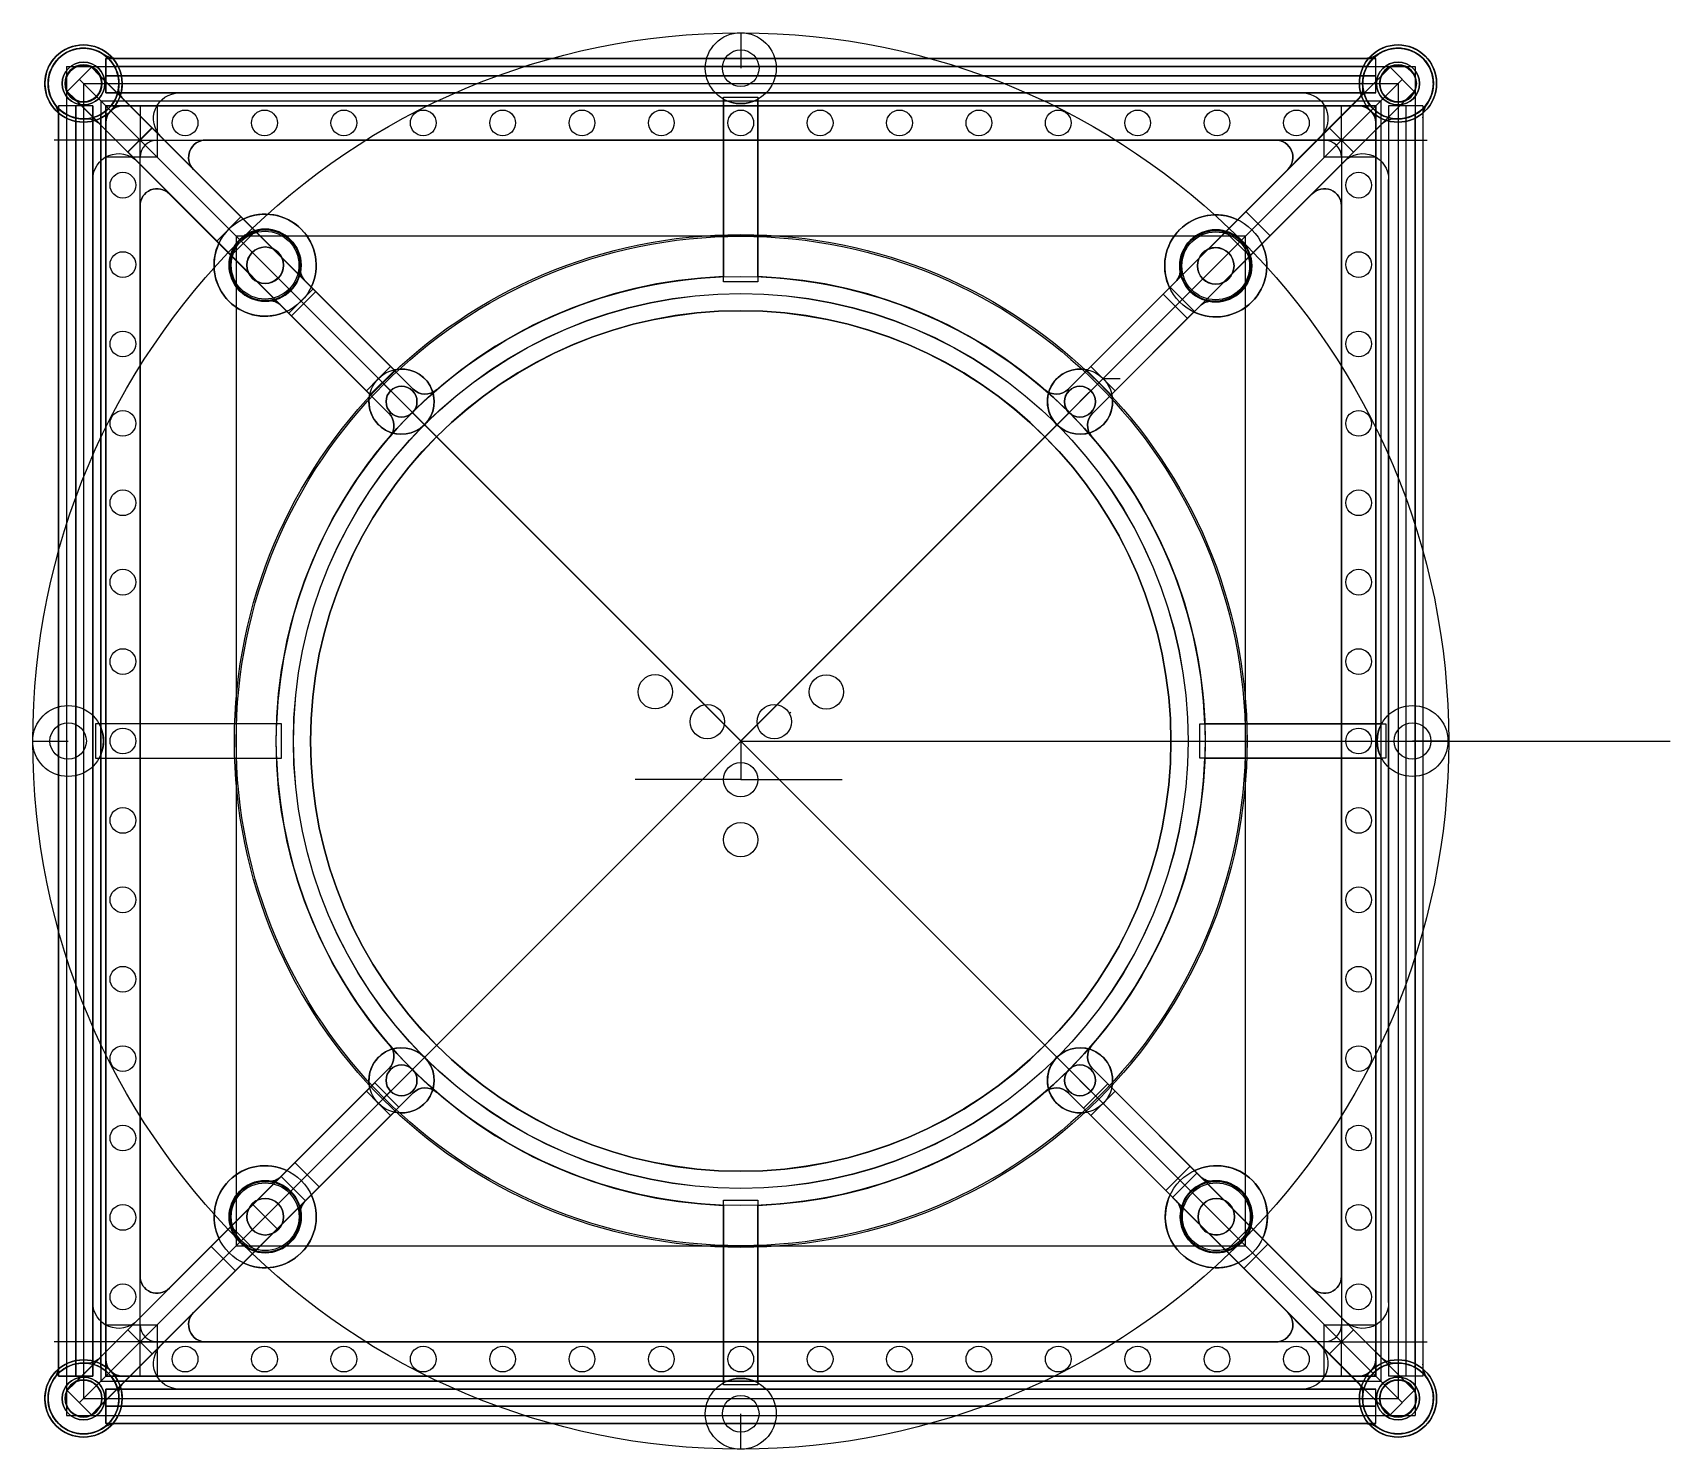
# Model space of a CAD drawing. Header units: millimetres. Extents: x -83 to 108, y -83 to 83.
import ezdxf

# ---------------------------------------------------------------- set-up
doc = ezdxf.new("R2010")
doc.units = ezdxf.units.MM
doc.header["$MEASUREMENT"] = 0
for name, color, linetype in [('2024.10.06 Little diffuser v11_Sketch1', 7, 'Continuous'), ('2024.10.06 Little diffuser v11_Sketch100', 7, 'Continuous'), ('2024.10.06 Little diffuser v11_Sketch101', 7, 'Continuous'), ('2024.10.06 Little diffuser v11_Sketch102', 7, 'Continuous'), ('2024.10.06 Little diffuser v11_Sketch103', 7, 'Continuous'), ('2024.10.06 Little diffuser v11_Sketch2', 7, 'Continuous'), ('2024.10.06 Little diffuser v11_Sketch3', 7, 'Continuous'), ('2024.10.06 Little diffuser v11_Sketch4', 7, 'Continuous'), ('2024.10.06 Little diffuser v11_Sketch65', 7, 'Continuous'), ('2024.10.06 Little diffuser v11_Sketch66', 7, 'Continuous'), ('2024.10.06 Little diffuser v11_Sketch67', 7, 'Continuous'), ('2024.10.06 Little diffuser v11_Sketch68', 7, 'Continuous'), ('2024.10.06 Little diffuser v11_Sketch69', 7, 'Continuous'), ('2024.10.06 Little diffuser v11_Sketch70', 7, 'Continuous'), ('2024.10.06 Little diffuser v11_Sketch71', 7, 'Continuous'), ('2024.10.06 Little diffuser v11_Sketch72', 7, 'Continuous'), ('2024.10.06 Little diffuser v11_Sketch73', 7, 'Continuous'), ('2024.10.06 Little diffuser v11_Sketch74', 7, 'Continuous'), ('2024.10.06 Little diffuser v11_Sketch75', 7, 'Continuous'), ('2024.10.06 Little diffuser v11_Sketch76', 7, 'Continuous'), ('2024.10.06 Little diffuser v11_Sketch77', 7, 'Continuous'), ('2024.10.06 Little diffuser v11_Sketch78', 7, 'Continuous'), ('2024.10.06 Little diffuser v11_Sketch79', 7, 'Continuous'), ('2024.10.06 Little diffuser v11_Sketch80', 7, 'Continuous'), ('2024.10.06 Little diffuser v11_Sketch81', 7, 'Continuous'), ('2024.10.06 Little diffuser v11_Sketch82', 7, 'Continuous'), ('2024.10.06 Little diffuser v11_Sketch83', 7, 'Continuous'), ('2024.10.06 Little diffuser v11_Sketch84', 7, 'Continuous'), ('2024.10.06 Little diffuser v11_Sketch85', 7, 'Continuous'), ('2024.10.06 Little diffuser v11_Sketch86', 7, 'Continuous'), ('2024.10.06 Little diffuser v11_Sketch87', 7, 'Continuous'), ('2024.10.06 Little diffuser v11_Sketch88', 7, 'Continuous'), ('2024.10.06 Little diffuser v11_Sketch89', 7, 'Continuous'), ('2024.10.06 Little diffuser v11_Sketch90', 7, 'Continuous'), ('2024.10.06 Little diffuser v11_Sketch91', 7, 'Continuous'), ('2024.10.06 Little diffuser v11_Sketch92', 7, 'Continuous'), ('2024.10.06 Little diffuser v11_Sketch93', 7, 'Continuous'), ('2024.10.06 Little diffuser v11_Sketch94', 7, 'Continuous'), ('2024.10.06 Little diffuser v11_Sketch95', 7, 'Continuous'), ('2024.10.06 Little diffuser v11_Sketch96', 7, 'Continuous'), ('2024.10.06 Little diffuser v11_Sketch97', 7, 'Continuous'), ('2024.10.06 Little diffuser v11_Sketch98', 7, 'Continuous'), ('2024.10.06 Little diffuser v11_Sketch99', 7, 'Continuous')]:
    doc.layers.add(name, color=color, linetype=linetype)

msp = doc.modelspace()

# ---------------------------------------------------------------- linework, layer by layer
at = {"layer": '2024.10.06 Little diffuser v11_Sketch1'}
for p, q in [((-74, 74), (74, 74)), ((-74, -74), (-74, 74)), ((74, 74), (74, -74)), ((-71.44, 68.62), (-68.62, 71.44)), ((-68.62, 71.44), (-40.8, 43.63)), ((68.59, 71.41), (40.8, 43.63)), ((71.41, 68.59), (68.59, 71.41)), ((-70, -70), (70, 70)), ((-70, -70), (-70, 70)), ((-70, 70), (70, 70)), ((70, -70), (-70, 70)), ((70, 70), (70, -70)), ((-43.63, 40.8), (-71.44, 68.62)), ((43.63, 40.8), (71.41, 68.59)), ((-40.8, 43.63), (-43.63, 40.8)), ((-43.63, 40.8), (-40.8, 43.63)), ((-42.21, 42.21), (-43.63, 40.8)), ((-40.35, 43.18), (-43.18, 40.35)), ((-42.21, 42.21), (-40.8, 43.63)), ((-40.8, 43.63), (-40.35, 43.18)), ((40.8, 43.63), (40.34, 43.16)), ((40.34, 43.16), (43.16, 40.34)), ((42.21, 42.21), (40.8, 43.63)), ((43.63, 40.8), (40.8, 43.63)), ((40.8, 43.63), (43.63, 40.8)), ((42.21, 42.21), (43.63, 40.8)), ((42.21, 42.21), (44.21, 42.21)), ((-43.18, 40.35), (-43.63, 40.8)), ((-41.72, 41.72), (-39.53, 39.53)), ((41.72, 41.72), (39.53, 39.53)), ((43.16, 40.34), (43.63, 40.8)), ((-43.63, -40.8), (-42.66, -39.84)), ((-42.66, -39.84), (-39.84, -42.66)), ((-41.72, -41.72), (-39.53, -39.53)), ((41.72, -41.72), (39.53, -39.53)), ((42.76, -39.94), (39.94, -42.76)), ((43.63, -40.8), (42.76, -39.94)), ((-43.63, -40.8), (-71.41, -68.59)), ((-40.8, -43.63), (-43.63, -40.8)), ((-40.8, -43.63), (-43.63, -40.8)), ((-42.21, -42.21), (-43.63, -40.8)), ((40.8, -43.63), (43.63, -40.8)), ((43.63, -40.8), (40.8, -43.63)), ((43.63, -40.8), (42.21, -42.21)), ((42.21, -42.21), (43.63, -40.8)), ((71.41, -68.59), (43.63, -40.8)), ((-68.59, -71.41), (-40.8, -43.63)), ((-42.21, -42.21), (-40.8, -43.63)), ((-39.84, -42.66), (-40.8, -43.63)), ((39.94, -42.76), (40.8, -43.63)), ((42.21, -42.21), (40.8, -43.63)), ((40.8, -43.63), (68.59, -71.41)), ((-71.41, -68.59), (-68.59, -71.41)), ((68.59, -71.41), (71.41, -68.59)), ((70, -70), (-70, -70)), ((74, -74), (-74, -74))]:
    msp.add_line(p, q, dxfattribs=at)
for centre, radius in [((0, 0), 59), ((-39.53, 39.53), 3.8), ((39.53, 39.53), 3.8), ((-39.53, 39.53), 1.8), ((39.53, 39.53), 1.8), ((-39.53, -39.53), 3.8), ((39.53, -39.53), 3.8), ((-39.53, -39.53), 1.8), ((39.53, -39.53), 1.8)]:
    msp.add_circle(centre, radius, dxfattribs=at)
msp.add_point((0, 0), dxfattribs=at)
msp.add_point((0, 0), dxfattribs=at)
at = {"layer": '2024.10.06 Little diffuser v11_Sketch100'}
for p, q in [((-72.61, 79.5), (72.61, 79.5)), ((65.43, 75.5), (-65.43, 75.5)), ((-79.5, -72.61), (-79.5, 72.61)), ((79.5, 72.61), (79.5, -72.61)), ((-67.55, 70.38), (-38.17, 41)), ((38.17, 41), (67.55, 70.38)), ((-41, 38.17), (-70.38, 67.55)), ((70.38, 67.55), (41, 38.17)), ((-75.5, 65.43), (-75.5, -65.43)), ((75.5, -65.43), (75.5, 65.43)), ((-70.38, -67.55), (-41, -38.17)), ((41, -38.17), (70.38, -67.55)), ((-38.17, -41), (-67.55, -70.38)), ((67.55, -70.38), (38.17, -41)), ((-65.43, -75.5), (65.43, -75.5)), ((72.61, -79.5), (-72.61, -79.5))]:
    msp.add_line(p, q, dxfattribs=at)
at = {"layer": '2024.10.06 Little diffuser v11_Sketch100', "extrusion": (0, 0, -1)}
for centre, radius in [((76.59, 76.59), 2.12), ((-76.59, 76.59), 2.12), ((0, 0), 50.13), ((-76.59, -76.59), 2.17), ((76.59, -76.59), 2.13), ((-76.59, -76.59), 2.13)]:
    msp.add_circle(centre, radius, dxfattribs=at)
for centre, radius, start, end in [((76.59, 76.59), 4.12, 326.0413, 123.9587), ((-76.59, 76.59), 4.12, 56.0414, 213.9586), ((72.61, 82.5), 3, 270, 303.9587), ((-72.61, 82.5), 3, 236.0414, 270), ((65.43, 72.5), 3, 315, 90), ((-65.43, 72.5), 3, 90, 225), ((82.5, 72.61), 3, 146.0413, 180), ((-82.5, 72.61), 3, 0, 33.9586), ((72.5, 65.43), 3, 0, 135), ((-72.5, 65.43), 3, 45, 180), ((0, 0), 54.13, 49.0869, 130.9131), ((36.76, 42.41), 2, 229.0869, 315), ((-36.76, 42.41), 2, 225, 310.9131), ((42.41, 36.76), 2, 135, 220.9131), ((-42.41, 36.76), 2, 319.0869, 45), ((0, 0), 54.12, 319.0869, 40.9131), ((0, 0), 54.13, 139.0869, 220.9131), ((42.41, -36.76), 2, 139.0869, 225), ((-42.41, -36.76), 2, 315, 40.9131), ((36.76, -42.41), 2, 45, 130.9131), ((0, 0), 54.12, 229.0869, 310.9131), ((-36.76, -42.41), 2, 49.0869, 135), ((72.5, -65.43), 3, 225, 0), ((-72.5, -65.43), 3, 180, 315), ((65.43, -72.5), 3, 270, 45), ((-65.43, -72.5), 3, 135, 270), ((76.59, -76.59), 4.13, 236.0414, 33.9586), ((82.5, -72.61), 3, 180, 213.9586), ((-76.59, -76.59), 4.13, 146.0413, 303.9587), ((-82.5, -72.61), 3, 326.0413, 0), ((72.61, -82.5), 3, 56.0414, 90), ((-72.61, -82.5), 3, 90, 123.9587)]:
    msp.add_arc(centre, radius, start, end, dxfattribs=at)
at = {"layer": '2024.10.06 Little diffuser v11_Sketch100'}
msp.add_point((0, 0), dxfattribs=at)
at = {"layer": '2024.10.06 Little diffuser v11_Sketch101'}
for p, q in [((-72.61, 79.5), (72.61, 79.5)), ((65.43, 75.5), (-65.43, 75.5)), ((-79.5, -72.61), (-79.5, 72.61)), ((79.5, 72.61), (79.5, -72.61)), ((-67.55, 70.38), (-38.17, 41)), ((38.17, 41), (67.55, 70.38)), ((-41, 38.17), (-70.38, 67.55)), ((70.38, 67.55), (41, 38.17)), ((-75.5, 65.43), (-75.5, -65.43)), ((75.5, -65.43), (75.5, 65.43)), ((-70.38, -67.55), (-41, -38.17)), ((41, -38.17), (70.38, -67.55)), ((-38.17, -41), (-67.55, -70.38)), ((67.55, -70.38), (38.17, -41)), ((-65.43, -75.5), (65.43, -75.5)), ((72.61, -79.5), (-72.61, -79.5))]:
    msp.add_line(p, q, dxfattribs=at)
at = {"layer": '2024.10.06 Little diffuser v11_Sketch101', "extrusion": (0, 0, -1)}
for centre, radius in [((76.59, 76.59), 2.12), ((-76.59, 76.59), 2.17), ((-76.59, 76.59), 2.12), ((0, 0), 50.13), ((-76.59, -76.59), 2.18), ((76.59, -76.59), 2.13)]:
    msp.add_circle(centre, radius, dxfattribs=at)
for centre, radius, start, end in [((76.59, 76.59), 4.12, 326.0413, 123.9587), ((-76.59, 76.59), 4.12, 56.0414, 213.9586), ((72.61, 82.5), 3, 270, 303.9587), ((-72.61, 82.5), 3, 236.0414, 270), ((65.43, 72.5), 3, 315, 90), ((-65.43, 72.5), 3, 90, 225), ((82.5, 72.61), 3, 146.0413, 180), ((-82.5, 72.61), 3, 0, 33.9586), ((72.5, 65.43), 3, 0, 135), ((-72.5, 65.43), 3, 45, 180), ((0, 0), 54.13, 49.0869, 130.9131), ((36.76, 42.41), 2, 229.0869, 315), ((-36.76, 42.41), 2, 225, 310.9131), ((42.41, 36.76), 2, 135, 220.9131), ((-42.41, 36.76), 2, 319.0869, 45), ((0, 0), 54.12, 319.0869, 40.9131), ((0, 0), 54.13, 139.0869, 220.9131), ((42.41, -36.76), 2, 139.0869, 225), ((-42.41, -36.76), 2, 315, 40.9131), ((36.76, -42.41), 2, 45, 130.9131), ((0, 0), 54.12, 229.0869, 310.9131), ((-36.76, -42.41), 2, 49.0869, 135), ((72.5, -65.43), 3, 225, 0), ((-72.5, -65.43), 3, 180, 315), ((65.43, -72.5), 3, 270, 45), ((-65.43, -72.5), 3, 135, 270), ((76.59, -76.59), 4.13, 236.0414, 33.9586), ((82.5, -72.61), 3, 180, 213.9586), ((-76.59, -76.59), 4.13, 146.0413, 303.9587), ((-82.5, -72.61), 3, 326.0413, 0), ((72.61, -82.5), 3, 56.0414, 90), ((-72.61, -82.5), 3, 90, 123.9587)]:
    msp.add_arc(centre, radius, start, end, dxfattribs=at)
at = {"layer": '2024.10.06 Little diffuser v11_Sketch101'}
msp.add_point((0, 0), dxfattribs=at)
at = {"layer": '2024.10.06 Little diffuser v11_Sketch102'}
for p, q in [((-72.61, 79.5), (72.61, 79.5)), ((65.43, 75.5), (-65.43, 75.5)), ((-79.5, -72.61), (-79.5, 72.61)), ((79.5, 72.61), (79.5, -72.61)), ((-67.55, 70.38), (-38.17, 41)), ((38.17, 41), (67.55, 70.38)), ((-41, 38.17), (-70.38, 67.55)), ((70.38, 67.55), (41, 38.17)), ((-75.5, 65.43), (-75.5, -65.43)), ((75.5, -65.43), (75.5, 65.43)), ((-70.38, -67.55), (-41, -38.17)), ((41, -38.17), (70.38, -67.55)), ((-38.17, -41), (-67.55, -70.38)), ((67.55, -70.38), (38.17, -41)), ((-65.43, -75.5), (65.43, -75.5)), ((72.61, -79.5), (-72.61, -79.5))]:
    msp.add_line(p, q, dxfattribs=at)
at = {"layer": '2024.10.06 Little diffuser v11_Sketch102', "extrusion": (0, 0, -1)}
for centre, radius in [((76.59, 76.59), 2.18), ((76.59, 76.59), 2.12), ((-76.59, 76.59), 2.18), ((0, 0), 50.13), ((76.59, -76.59), 2.17), ((-76.59, -76.59), 2.18), ((76.59, -76.59), 2.13)]:
    msp.add_circle(centre, radius, dxfattribs=at)
for centre, radius, start, end in [((76.59, 76.59), 4.12, 326.0413, 123.9587), ((-76.59, 76.59), 4.12, 56.0414, 213.9586), ((72.61, 82.5), 3, 270, 303.9587), ((-72.61, 82.5), 3, 236.0414, 270), ((65.43, 72.5), 3, 315, 90), ((-65.43, 72.5), 3, 90, 225), ((82.5, 72.61), 3, 146.0413, 180), ((-82.5, 72.61), 3, 0, 33.9586), ((72.5, 65.43), 3, 0, 135), ((-72.5, 65.43), 3, 45, 180), ((0, 0), 54.13, 49.0869, 130.9131), ((36.76, 42.41), 2, 229.0869, 315), ((-36.76, 42.41), 2, 225, 310.9131), ((42.41, 36.76), 2, 135, 220.9131), ((-42.41, 36.76), 2, 319.0869, 45), ((0, 0), 54.12, 319.0869, 40.9131), ((0, 0), 54.13, 139.0869, 220.9131), ((42.41, -36.76), 2, 139.0869, 225), ((-42.41, -36.76), 2, 315, 40.9131), ((36.76, -42.41), 2, 45, 130.9131), ((0, 0), 54.12, 229.0869, 310.9131), ((-36.76, -42.41), 2, 49.0869, 135), ((72.5, -65.43), 3, 225, 0), ((-72.5, -65.43), 3, 180, 315), ((65.43, -72.5), 3, 270, 45), ((-65.43, -72.5), 3, 135, 270), ((76.59, -76.59), 4.13, 236.0414, 33.9586), ((82.5, -72.61), 3, 180, 213.9586), ((-76.59, -76.59), 4.13, 146.0413, 303.9587), ((-82.5, -72.61), 3, 326.0413, 0), ((72.61, -82.5), 3, 56.0414, 90), ((-72.61, -82.5), 3, 90, 123.9587)]:
    msp.add_arc(centre, radius, start, end, dxfattribs=at)
at = {"layer": '2024.10.06 Little diffuser v11_Sketch102'}
msp.add_point((0, 0), dxfattribs=at)
at = {"layer": '2024.10.06 Little diffuser v11_Sketch103'}
for p, q in [((58.8, 58.8), (-58.8, -58.8)), ((-58.8, 58.8), (58.8, -58.8)), ((-58.8, 58.8), (-58.8, -58.8)), ((58.8, 58.8), (-58.8, 58.8)), ((58.8, -58.8), (58.8, 58.8)), ((-41.58, 41.58), (-40.8, 40.8)), ((41.58, 41.58), (40.8, 40.8)), ((5.64, 3.24), (5.85, 3.36)), ((0, 0), (0, -4.5)), ((0, -4.5), (-12.29, -4.5)), ((0, -4.5), (11.82, -4.5)), ((-41.58, -41.58), (-40.8, -40.8)), ((41.58, -41.58), (40.8, -40.8)), ((-58.8, -58.8), (58.8, -58.8))]:
    msp.add_line(p, q, dxfattribs=at)
for centre, radius in [((0, 0), 58.8), ((-39.53, 39.53), 1.8), ((39.52, 39.52), 1.8), ((-9.97, 5.73), 2), ((9.97, 5.72), 2), ((-3.9, 2.25), 2), ((3.9, 2.25), 2), ((0, -4.5), 2), ((0, -11.5), 2), ((-39.53, -39.53), 1.8), ((39.53, -39.53), 1.8)]:
    msp.add_circle(centre, radius, dxfattribs=at)
msp.add_point((0, 0), dxfattribs=at)
msp.add_point((0, 0), dxfattribs=at)
at = {"layer": '2024.10.06 Little diffuser v11_Sketch2'}
for p, q in [((-74, 70, 4), (-74, 74, 4)), ((74, 74, 4), (-74, 74, 4)), ((-74, 74, 4), (-74, -74, 4)), ((-74, 74, 4), (-70, 74, 4)), ((-70, 74, 4), (-70, 70, 4)), ((70, 74, 4), (74, 74, 4)), ((70, 70, 4), (70, 74, 4)), ((74, -74, 4), (74, 74, 4)), ((74, 74, 4), (74, 70, 4)), ((-70, 70, 4), (-74, 70, 4)), ((-40.4, 43.23, 4), (-67.17, 70, 4)), ((-67.17, 70, 4), (67.17, 70, 4)), ((67.17, 70, 4), (40.4, 43.23, 4)), ((74, 70, 4), (70, 70, 4)), ((-70, -67.17, 4), (-70, 67.17, 4)), ((-70, 67.17, 4), (-43.23, 40.4, 4)), ((43.23, 40.4, 4), (70, 67.17, 4)), ((70, 67.17, 4), (70, -67.17, 4)), ((-43.23, -40.4, 4), (-70, -67.17, 4)), ((70, -67.17, 4), (43.23, -40.4, 4)), ((-67.17, -70, 4), (-40.4, -43.23, 4)), ((40.4, -43.23, 4), (67.17, -70, 4)), ((-74, -70, 4), (-74, -74, 4)), ((-70, -70, 4), (-74, -70, 4)), ((-70, -74, 4), (-70, -70, 4)), ((67.17, -70, 4), (-67.17, -70, 4)), ((70, -74, 4), (70, -70, 4)), ((70, -70, 4), (74, -70, 4)), ((74, -70, 4), (74, -74, 4)), ((-74, -74, 4), (-70, -74, 4)), ((-74, -74, 4), (74, -74, 4)), ((74, -74, 4), (70, -74, 4))]:
    msp.add_line(p, q, dxfattribs=at)
for centre in [(-39.53, 39.53, 4), (39.53, 39.53, 4), (-39.53, -39.53, 4), (39.53, -39.53, 4)]:
    msp.add_circle(centre, 1.8, dxfattribs=at)
for centre, start, end in [((-39.53, 39.53, 4), 166.7569, 103.2431), ((39.53, 39.53, 4), 76.7569, 13.2431), ((-39.53, -39.53, 4), 256.7569, 193.2431), ((39.53, -39.53, 4), 346.7569, 283.2431)]:
    msp.add_arc(centre, 3.8, start, end, dxfattribs=at)
msp.add_point((0, 0, 4), dxfattribs=at)
at = {"layer": '2024.10.06 Little diffuser v11_Sketch3'}
for p, q in [((-74, -74, 97), (-74, 74, 97)), ((-74, 74, 97), (74, 74, 97)), ((74, 74, 97), (74, -74, 97)), ((-70, 70, 97), (70, 70, 97)), ((-70, -70, 97), (-70, 70, 97)), ((70, 70, 97), (70, -70, 97)), ((-70, -70, 97), (-74, -70, 97)), ((-74, -70, 97), (-74, -74, 97)), ((70, -70, 97), (-70, -70, 97)), ((-70, -74, 97), (-70, -70, 97)), ((74, -74, 97), (-74, -74, 97)), ((-74, -74, 97), (-70, -74, 97))]:
    msp.add_line(p, q, dxfattribs=at)
msp.add_point((0, 0, 97), dxfattribs=at)
at = {"layer": '2024.10.06 Little diffuser v11_Sketch4'}
for p, q in [((-74, 74, 101), (-74, -74, 101)), ((-74, 74, 101), (-74, 72, 101)), ((74, 74, 101), (-74, 74, 101)), ((74, -74, 101), (74, 74, 101)), ((-70, -70, 101), (-70, 70, 101)), ((-70, 70, 101), (70, 70, 101)), ((70, 70, 101), (70, -70, 101)), ((-74, -70, 101), (-74, -72, 101)), ((-74, -70, 101), (-74, -72, 101)), ((-74, -70, 101), (-74, -72, 101)), ((70, -70, 101), (-70, -70, 101)), ((-74, -74, 101), (74, -74, 101)), ((-74, -74, 101), (-72, -74, 101)), ((70, -74, 101), (72, -74, 101))]:
    msp.add_line(p, q, dxfattribs=at)
for centre in [(-64.75, 72, 101), (-55.5, 72, 101), (-46.25, 72, 101), (-37, 72, 101), (-27.75, 72, 101), (-18.5, 72, 101), (-9.25, 72, 101), (0, 72, 101), (9.25, 72, 101), (18.5, 72, 101), (27.75, 72, 101), (37, 72, 101), (46.25, 72, 101), (55.5, 72, 101), (64.75, 72, 101), (-72, 64.75, 101), (72, 64.75, 101), (-72, 55.5, 101), (72, 55.5, 101), (-72, 46.25, 101), (72, 46.25, 101), (-72, 37, 101), (72, 37, 101), (-72, 27.75, 101), (72, 27.75, 101), (-72, 18.5, 101), (72, 18.5, 101), (-72, 9.25, 101), (72, 9.25, 101), (-72, 0, 101), (72, 0, 101), (-72, -9.25, 101), (72, -9.25, 101), (-72, -18.5, 101), (72, -18.5, 101), (-72, -27.75, 101), (72, -27.75, 101), (-72, -37, 101), (72, -37, 101), (-72, -46.25, 101), (72, -46.25, 101), (-72, -55.5, 101), (72, -55.5, 101), (-72, -64.75, 101), (72, -64.75, 101), (-64.75, -72, 101), (-55.5, -72, 101), (-55.5, -72, 101), (-55.5, -72, 101), (-46.25, -72, 101), (-46.25, -72, 101), (-46.25, -72, 101), (-37, -72, 101), (-37, -72, 101), (-37, -72, 101), (-27.75, -72, 101), (-27.75, -72, 101), (-27.75, -72, 101), (-18.5, -72, 101), (-18.5, -72, 101), (-18.5, -72, 101), (-9.25, -72, 101), (-9.25, -72, 101), (-9.25, -72, 101), (0, -72, 101), (0, -72, 101), (0, -72, 101), (9.25, -72, 101), (9.25, -72, 101), (9.25, -72, 101), (18.5, -72, 101), (18.5, -72, 101), (18.5, -72, 101), (27.75, -72, 101), (27.75, -72, 101), (27.75, -72, 101), (37, -72, 101), (37, -72, 101), (37, -72, 101), (46.25, -72, 101), (46.25, -72, 101), (46.25, -72, 101), (55.5, -72, 101), (55.5, -72, 101), (55.5, -72, 101), (64.75, -72, 101), (64.75, -72, 101), (64.75, -72, 101)]:
    msp.add_circle(centre, 1.5, dxfattribs=at)
msp.add_point((0, 0, 101), dxfattribs=at)
at = {"layer": '2024.10.06 Little diffuser v11_Sketch65'}
for p, q in [((0, 82.5), (0, 80.5)), ((0, 80.5), (0, 78.38)), ((-82.5, 0), (-80.5, 0)), ((-80.5, 0), (-78.38, 0)), ((80.4, 0), (78.28, 0)), ((82.4, 0), (80.4, 0)), ((82.5, 0), (82.4, 0)), ((0, -80.5), (0, -78.38)), ((0, -82.5), (0, -80.5))]:
    msp.add_line(p, q, dxfattribs=at)
for centre, radius in [((0, 0), 82.5), ((0, 78.38), 4.13), ((0, 78.38), 2.13), ((0, 0), 54.13), ((0, 0), 52.13), ((0, 0), 50.13), ((-78.38, 0), 4.13), ((78.28, 0), 4.13), ((-78.38, 0), 2.12), ((78.28, 0), 2.13), ((0, -78.38), 4.13), ((0, -78.38), 2.13)]:
    msp.add_circle(centre, radius, dxfattribs=at)
msp.add_point((0, 0), dxfattribs=at)
at = {"layer": '2024.10.06 Little diffuser v11_Sketch66'}
for p, q in [((-2, 75), (2, 75)), ((-2, 53.5), (-2, 75)), ((2, 75), (2, 53.5)), ((2, 53.5), (-2, 53.5)), ((-75.19, 2), (-75.19, -2)), ((-53.5, 2), (-75.19, 2)), ((-53.5, -2), (-53.5, 2)), ((53.5, -2), (53.5, 2)), ((53.5, 2), (75.16, 2)), ((75.16, 2), (75.16, -2)), ((-75.19, -2), (-53.5, -2)), ((75.16, -2), (53.5, -2)), ((-2, -75), (-2, -53.5)), ((-2, -53.5), (2, -53.5)), ((2, -53.5), (2, -75)), ((2, -75), (-2, -75))]:
    msp.add_line(p, q, dxfattribs=at)
msp.add_point((0, 0), dxfattribs=at)
at = {"layer": '2024.10.06 Little diffuser v11_Sketch67'}
for p, q in [((-2, 74.77, 4), (-2, 54.09, 4)), ((2, 54.09, 4), (2, 74.77, 4)), ((-54.09, 2, 4), (-74.77, 2, 4)), ((74.67, 2, 4), (54.09, 2, 4)), ((-74.77, -2, 4), (-54.09, -2, 4)), ((54.09, -2, 4), (74.67, -2, 4)), ((-2, -54.09, 4), (-2, -74.77, 4)), ((2, -74.77, 4), (2, -54.09, 4))]:
    msp.add_line(p, q, dxfattribs=at)
for radius in [52.12, 50.13, 50.12]:
    msp.add_circle((0, 0, 4), radius, dxfattribs=at)
for centre, radius, start, end in [((0, 78.38, 4), 4.13, 240.9975, 299.0025), ((0, 0, 4), 54.13, 92.1176, 177.8824), ((0, 0, 4), 54.13, 2.1176, 87.8824), ((-78.38, 0, 4), 4.13, 330.9975, 29.0025), ((78.28, 0, 4), 4.12, 150.9975, 209.0025), ((0, 0, 4), 54.13, 182.1176, 267.8824), ((0, 0, 4), 54.13, 272.1176, 357.8824), ((0, -78.38, 4), 4.13, 60.9975, 119.0025)]:
    msp.add_arc(centre, radius, start, end, dxfattribs=at)
msp.add_point((0, 0, 4), dxfattribs=at)
at = {"layer": '2024.10.06 Little diffuser v11_Sketch68'}
for centre, radius in [((-55.43, 55.43), 4.13), ((55.35, 55.35), 4.13), ((-55.43, 55.43), 2.12), ((55.35, 55.35), 2.12), ((-55.42, -55.42), 4.13), ((55.42, -55.42), 4.13), ((-55.42, -55.42), 2.13), ((55.42, -55.42), 2.12)]:
    msp.add_circle(centre, radius, dxfattribs=at)
msp.add_point((0, 0), dxfattribs=at)
at = {"layer": '2024.10.06 Little diffuser v11_Sketch69'}
for p, q in [((68, 74, 4), (-68, 74, 4)), ((-68, 74, 4), (-68, 68, 4)), ((68, 68, 4), (68, 74, 4)), ((-62.34, 70, 4), (62.34, 70, 4)), ((-68, 68, 4), (-74, 68, 4)), ((-74, 68, 4), (-74, -68, 4)), ((74, 68, 4), (68, 68, 4)), ((74, -68, 4), (74, 68, 4)), ((-56.57, 59.4, 4), (-63.76, 66.59, 4)), ((63.76, 66.59, 4), (56.49, 59.32, 4)), ((-66.59, 63.76, 4), (-59.39, 56.57, 4)), ((59.32, 56.49, 4), (66.59, 63.76, 4)), ((-70, -62.34, 4), (-70, 62.34, 4)), ((70, 62.34, 4), (70, -62.34, 4)), ((-53.5, 56.33, 4), (-54.53, 57.36, 4)), ((54.45, 57.28, 4), (53.43, 56.25, 4)), ((-57.34, 54.52, 4), (-56.34, 53.51, 4)), ((-40.4, 43.23, 4), (-51.46, 54.29, 4)), ((51.39, 54.22, 4), (40.4, 43.23, 4)), ((56.26, 53.44, 4), (57.27, 54.44, 4)), ((-54.29, 51.47, 4), (-43.23, 40.4, 4)), ((43.23, 40.4, 4), (54.22, 51.39, 4)), ((-43.23, -40.4, 4), (-54.29, -51.46, 4)), ((54.29, -51.46, 4), (43.23, -40.4, 4)), ((-51.46, -54.29, 4), (-40.4, -43.23, 4)), ((40.4, -43.23, 4), (51.46, -54.29, 4)), ((-56.33, -53.5, 4), (-57.35, -54.52, 4)), ((57.35, -54.52, 4), (56.33, -53.5, 4)), ((-59.39, -56.56, 4), (-66.59, -63.76, 4)), ((-54.51, -57.34, 4), (-53.5, -56.33, 4)), ((53.5, -56.33, 4), (54.52, -57.34, 4)), ((66.59, -63.76, 4), (59.39, -56.56, 4)), ((-63.76, -66.59, 4), (-56.56, -59.39, 4)), ((56.56, -59.39, 4), (63.76, -66.59, 4)), ((-74, -68, 4), (-68, -68, 4)), ((-68, -68, 4), (-68, -74, 4)), ((68, -68, 4), (74, -68, 4)), ((68, -74, 4), (68, -68, 4)), ((62.34, -70, 4), (-62.34, -70, 4)), ((-68, -74, 4), (68, -74, 4))]:
    msp.add_line(p, q, dxfattribs=at)
for centre, radius in [((-55.43, 55.43, 4), 5.95), ((-55.43, 55.43, 4), 3.95), ((-39.53, 39.53, 4), 1.8), ((39.53, 39.53, 4), 1.8), ((-39.53, -39.53, 4), 1.8), ((39.53, -39.53, 4), 1.8)]:
    msp.add_circle(centre, radius, dxfattribs=at)
for centre, radius, start, end in [((-62.34, 68, 4), 2, 90, 225), ((62.34, 68, 4), 2, 315, 90), ((-68, 62.34, 4), 2, 45, 180), ((68, 62.34, 4), 2, 0, 135), ((-55.43, 55.43, 4), 4.13, 343.9472, 106.0528), ((55.35, 55.35, 4), 4.12, 73.9606, 196.0394), ((-55.43, 55.43, 4), 2.13, 24.9737, 65.0263), ((55.35, 55.35, 4), 2.13, 115.0402, 154.9598), ((-55.43, 55.43, 4), 4.12, 164.0579, 285.9421), ((55.35, 55.35, 4), 4.13, 254.0445, 15.9555), ((-55.43, 55.43, 4), 2.12, 205.5302, 244.4698), ((55.35, 55.35, 4), 2.12, 295.4622, 334.5378), ((-39.53, 39.53, 4), 3.8, 166.7569, 103.2431), ((39.53, 39.53, 4), 3.8, 76.7569, 13.2431), ((-39.53, -39.53, 4), 3.8, 256.7569, 193.2431), ((39.53, -39.53, 4), 3.8, 346.7569, 283.2431), ((-55.42, -55.42, 4), 4.13, 73.9892, 196.0108), ((55.42, -55.42, 4), 4.13, 343.9874, 106.0126), ((-55.42, -55.42, 4), 2.13, 115.1831, 154.8169), ((-55.42, -55.42, 4), 4.12, 254.0159, 15.9841), ((55.42, -55.42, 4), 4.12, 164.0177, 285.9823), ((55.42, -55.42, 4), 2.13, 25.1739, 64.8261), ((-55.42, -55.42, 4), 2.12, 295.3173, 334.6827), ((55.42, -55.42, 4), 2.13, 205.3265, 244.6735), ((-68, -62.34, 4), 2, 180, 315), ((68, -62.34, 4), 2, 225, 0), ((-62.34, -68, 4), 2, 135, 270), ((62.34, -68, 4), 2, 270, 45)]:
    msp.add_arc(centre, radius, start, end, dxfattribs=at)
msp.add_point((0, 0, 4), dxfattribs=at)
at = {"layer": '2024.10.06 Little diffuser v11_Sketch70'}
for p, q in [((68, 74, 4), (-68, 74, 4)), ((-68, 74, 4), (-68, 68, 4)), ((68, 68, 4), (68, 74, 4)), ((-62.34, 70, 4), (62.34, 70, 4)), ((-68, 68, 4), (-74, 68, 4)), ((-74, 68, 4), (-74, -68, 4)), ((74, 68, 4), (68, 68, 4)), ((74, -68, 4), (74, 68, 4)), ((-57.98, 60.81, 4), (-63.76, 66.59, 4)), ((63.76, 66.59, 4), (56.49, 59.32, 4)), ((-66.59, 63.76, 4), (-60.81, 57.98, 4)), ((59.32, 56.49, 4), (66.59, 63.76, 4)), ((-70, -62.34, 4), (-70, 62.34, 4)), ((70, 62.34, 4), (70, -62.34, 4)), ((-53.5, 56.33, 4), (-54.53, 57.36, 4)), ((54.45, 57.28, 4), (53.43, 56.25, 4)), ((-57.34, 54.52, 4), (-56.34, 53.51, 4)), ((51.39, 54.22, 4), (40.4, 43.23, 4)), ((56.26, 53.44, 4), (57.27, 54.44, 4)), ((-40.4, 43.23, 4), (-50.05, 52.88, 4)), ((-52.88, 50.05, 4), (-43.23, 40.4, 4)), ((43.23, 40.4, 4), (54.22, 51.39, 4)), ((-43.23, -40.4, 4), (-54.29, -51.46, 4)), ((54.29, -51.46, 4), (43.23, -40.4, 4)), ((-51.46, -54.29, 4), (-40.4, -43.23, 4)), ((40.4, -43.23, 4), (51.46, -54.29, 4)), ((-56.33, -53.5, 4), (-57.35, -54.52, 4)), ((57.35, -54.52, 4), (56.33, -53.5, 4)), ((-59.39, -56.56, 4), (-66.59, -63.76, 4)), ((-54.51, -57.34, 4), (-53.5, -56.33, 4)), ((53.5, -56.33, 4), (54.52, -57.34, 4)), ((66.59, -63.76, 4), (59.39, -56.56, 4)), ((-63.76, -66.59, 4), (-56.56, -59.39, 4)), ((56.56, -59.39, 4), (63.76, -66.59, 4)), ((-74, -68, 4), (-68, -68, 4)), ((-68, -68, 4), (-68, -74, 4)), ((68, -68, 4), (74, -68, 4)), ((68, -74, 4), (68, -68, 4)), ((62.34, -70, 4), (-62.34, -70, 4)), ((-68, -74, 4), (68, -74, 4))]:
    msp.add_line(p, q, dxfattribs=at)
for centre, radius in [((-55.43, 55.43, 4), 4.2), ((-55.43, 55.43, 4), 3.95), ((-39.53, 39.53, 4), 1.8), ((39.53, 39.53, 4), 1.8), ((-39.53, -39.53, 4), 1.8), ((39.53, -39.53, 4), 1.8)]:
    msp.add_circle(centre, radius, dxfattribs=at)
for centre, radius, start, end in [((-62.34, 68, 4), 2, 90, 225), ((62.34, 68, 4), 2, 315, 90), ((-68, 62.34, 4), 2, 45, 180), ((68, 62.34, 4), 2, 0, 135), ((-55.43, 55.43, 4), 5.95, 334.6059, 115.3941), ((55.35, 55.35, 4), 4.12, 73.9606, 196.0394), ((-55.43, 55.43, 4), 5.95, 154.6772, 295.3228), ((-55.43, 55.43, 4), 2.13, 24.9737, 65.0263), ((55.35, 55.35, 4), 2.13, 115.0402, 154.9598), ((55.35, 55.35, 4), 4.13, 254.0445, 15.9555), ((-55.43, 55.43, 4), 2.12, 205.5302, 244.4698), ((55.35, 55.35, 4), 2.12, 295.4622, 334.5378), ((-39.53, 39.53, 4), 3.8, 166.7569, 103.2431), ((39.53, 39.53, 4), 3.8, 76.7569, 13.2431), ((-39.53, -39.53, 4), 3.8, 256.7569, 193.2431), ((39.53, -39.53, 4), 3.8, 346.7569, 283.2431), ((-55.42, -55.42, 4), 4.13, 73.9892, 196.0108), ((55.42, -55.42, 4), 4.13, 343.9874, 106.0126), ((-55.42, -55.42, 4), 2.13, 115.1831, 154.8169), ((-55.42, -55.42, 4), 4.12, 254.0159, 15.9841), ((55.42, -55.42, 4), 4.12, 164.0177, 285.9823), ((55.42, -55.42, 4), 2.13, 25.1739, 64.8261), ((-55.42, -55.42, 4), 2.12, 295.3173, 334.6827), ((55.42, -55.42, 4), 2.13, 205.3265, 244.6735), ((-68, -62.34, 4), 2, 180, 315), ((68, -62.34, 4), 2, 225, 0), ((-62.34, -68, 4), 2, 135, 270), ((62.34, -68, 4), 2, 270, 45)]:
    msp.add_arc(centre, radius, start, end, dxfattribs=at)
msp.add_point((0, 0, 4), dxfattribs=at)
at = {"layer": '2024.10.06 Little diffuser v11_Sketch71'}
for p, q in [((-68, 74, 4), (-68, 68, 4)), ((68, 74, 4), (-68, 74, 4)), ((68, 68, 4), (68, 74, 4)), ((-62.34, 70, 4), (62.34, 70, 4)), ((-74, 68, 4), (-74, -68, 4)), ((-68, 68, 4), (-74, 68, 4)), ((74, 68, 4), (68, 68, 4)), ((74, -68, 4), (74, 68, 4)), ((-57.98, 60.81, 4), (-63.76, 66.59, 4)), ((63.76, 66.59, 4), (56.49, 59.32, 4)), ((-66.59, 63.76, 4), (-60.81, 57.98, 4)), ((59.32, 56.49, 4), (66.59, 63.76, 4)), ((-70, -62.34, 4), (-70, 62.34, 4)), ((70, 62.34, 4), (70, -62.34, 4)), ((54.45, 57.28, 4), (53.43, 56.25, 4)), ((51.39, 54.22, 4), (40.4, 43.23, 4)), ((56.26, 53.44, 4), (57.27, 54.44, 4)), ((-40.4, 43.23, 4), (-50.05, 52.88, 4)), ((-52.88, 50.05, 4), (-43.23, 40.4, 4)), ((43.23, 40.4, 4), (54.22, 51.39, 4)), ((-43.23, -40.4, 4), (-54.29, -51.46, 4)), ((54.29, -51.46, 4), (43.23, -40.4, 4)), ((-51.46, -54.29, 4), (-40.4, -43.23, 4)), ((40.4, -43.23, 4), (51.46, -54.29, 4)), ((-56.33, -53.5, 4), (-57.35, -54.52, 4)), ((57.35, -54.52, 4), (56.33, -53.5, 4)), ((-59.39, -56.56, 4), (-66.59, -63.76, 4)), ((-54.51, -57.34, 4), (-53.5, -56.33, 4)), ((53.5, -56.33, 4), (54.52, -57.34, 4)), ((66.59, -63.76, 4), (59.39, -56.56, 4)), ((-63.76, -66.59, 4), (-56.56, -59.39, 4)), ((56.56, -59.39, 4), (63.76, -66.59, 4)), ((-74, -68, 4), (-68, -68, 4)), ((-68, -68, 4), (-68, -74, 4)), ((68, -68, 4), (74, -68, 4)), ((68, -74, 4), (68, -68, 4)), ((62.34, -70, 4), (-62.34, -70, 4)), ((-68, -74, 4), (68, -74, 4))]:
    msp.add_line(p, q, dxfattribs=at)
for centre, radius in [((55.35, 55.35, 4), 5.95), ((-55.43, 55.43, 4), 4.2), ((55.35, 55.35, 4), 3.95), ((-39.53, 39.53, 4), 1.8), ((39.53, 39.53, 4), 1.8), ((-39.53, -39.53, 4), 1.8), ((39.53, -39.53, 4), 1.8)]:
    msp.add_circle(centre, radius, dxfattribs=at)
for centre, radius, start, end in [((-62.34, 68, 4), 2, 90, 225), ((62.34, 68, 4), 2, 315, 90), ((-68, 62.34, 4), 2, 45, 180), ((68, 62.34, 4), 2, 0, 135), ((-55.43, 55.43, 4), 5.95, 334.6059, 115.3941), ((55.35, 55.35, 4), 4.12, 73.9606, 196.0394), ((-55.43, 55.43, 4), 5.95, 154.6772, 295.3228), ((55.35, 55.35, 4), 2.13, 115.0402, 154.9598), ((55.35, 55.35, 4), 4.13, 254.0445, 15.9555), ((55.35, 55.35, 4), 2.12, 295.4622, 334.5378), ((-39.53, 39.53, 4), 3.8, 166.7569, 103.2431), ((39.53, 39.53, 4), 3.8, 76.7569, 13.2431), ((-39.53, -39.53, 4), 3.8, 256.7569, 193.2431), ((39.53, -39.53, 4), 3.8, 346.7569, 283.2431), ((-55.42, -55.42, 4), 4.13, 73.9892, 196.0108), ((55.42, -55.42, 4), 4.13, 343.9874, 106.0126), ((-55.42, -55.42, 4), 2.13, 115.1831, 154.8169), ((-55.42, -55.42, 4), 4.12, 254.0159, 15.9841), ((55.42, -55.42, 4), 4.12, 164.0177, 285.9823), ((55.42, -55.42, 4), 2.13, 25.1739, 64.8261), ((-55.42, -55.42, 4), 2.12, 295.3173, 334.6827), ((55.42, -55.42, 4), 2.13, 205.3265, 244.6735), ((-68, -62.34, 4), 2, 180, 315), ((68, -62.34, 4), 2, 225, 0), ((-62.34, -68, 4), 2, 135, 270), ((62.34, -68, 4), 2, 270, 45)]:
    msp.add_arc(centre, radius, start, end, dxfattribs=at)
msp.add_point((0, 0, 4), dxfattribs=at)
at = {"layer": '2024.10.06 Little diffuser v11_Sketch72'}
for p, q in [((-68, 74, 4), (-68, 68, 4)), ((68, 74, 4), (-68, 74, 4)), ((68, 68, 4), (68, 74, 4)), ((-62.34, 70, 4), (62.34, 70, 4)), ((-74, 68, 4), (-74, -68, 4)), ((-68, 68, 4), (-74, 68, 4)), ((74, 68, 4), (68, 68, 4)), ((74, -68, 4), (74, 68, 4)), ((-57.98, 60.81, 4), (-63.76, 66.59, 4)), ((63.76, 66.59, 4), (57.9, 60.73, 4)), ((-66.59, 63.76, 4), (-60.81, 57.98, 4)), ((60.73, 57.9, 4), (66.59, 63.76, 4)), ((-70, -62.34, 4), (-70, 62.34, 4)), ((70, 62.34, 4), (70, -62.34, 4)), ((54.45, 57.28, 4), (53.43, 56.25, 4)), ((56.26, 53.44, 4), (57.27, 54.44, 4)), ((-40.4, 43.23, 4), (-50.05, 52.88, 4)), ((49.98, 52.8, 4), (40.4, 43.23, 4)), ((-52.88, 50.05, 4), (-43.23, 40.4, 4)), ((43.23, 40.4, 4), (52.81, 49.98, 4)), ((-43.23, -40.4, 4), (-54.29, -51.46, 4)), ((54.29, -51.46, 4), (43.23, -40.4, 4)), ((-51.46, -54.29, 4), (-40.4, -43.23, 4)), ((40.4, -43.23, 4), (51.46, -54.29, 4)), ((-56.33, -53.5, 4), (-57.35, -54.52, 4)), ((57.35, -54.52, 4), (56.33, -53.5, 4)), ((-59.39, -56.56, 4), (-66.59, -63.76, 4)), ((-54.51, -57.34, 4), (-53.5, -56.33, 4)), ((53.5, -56.33, 4), (54.52, -57.34, 4)), ((66.59, -63.76, 4), (59.39, -56.56, 4)), ((-63.76, -66.59, 4), (-56.56, -59.39, 4)), ((56.56, -59.39, 4), (63.76, -66.59, 4)), ((-74, -68, 4), (-68, -68, 4)), ((-68, -68, 4), (-68, -74, 4)), ((68, -68, 4), (74, -68, 4)), ((68, -74, 4), (68, -68, 4)), ((62.34, -70, 4), (-62.34, -70, 4)), ((-68, -74, 4), (68, -74, 4))]:
    msp.add_line(p, q, dxfattribs=at)
for centre, radius in [((-55.43, 55.43, 4), 4.2), ((55.35, 55.35, 4), 4.2), ((55.35, 55.35, 4), 3.95), ((-39.53, 39.53, 4), 1.8), ((39.53, 39.53, 4), 1.8), ((-39.53, -39.53, 4), 1.8), ((39.53, -39.53, 4), 1.8)]:
    msp.add_circle(centre, radius, dxfattribs=at)
for centre, radius, start, end in [((-62.34, 68, 4), 2, 90, 225), ((62.34, 68, 4), 2, 315, 90), ((-68, 62.34, 4), 2, 45, 180), ((68, 62.34, 4), 2, 0, 135), ((-55.43, 55.43, 4), 5.95, 334.6059, 115.3941), ((55.35, 55.35, 4), 5.95, 64.6145, 205.3855), ((-55.43, 55.43, 4), 5.95, 154.6772, 295.3228), ((55.35, 55.35, 4), 5.95, 244.6686, 25.3314), ((55.35, 55.35, 4), 2.13, 115.0402, 154.9598), ((55.35, 55.35, 4), 2.12, 295.4622, 334.5378), ((-39.53, 39.53, 4), 3.8, 166.7569, 103.2431), ((39.53, 39.53, 4), 3.8, 76.7569, 13.2431), ((-39.53, -39.53, 4), 3.8, 256.7569, 193.2431), ((39.53, -39.53, 4), 3.8, 346.7569, 283.2431), ((-55.42, -55.42, 4), 4.13, 73.9892, 196.0108), ((55.42, -55.42, 4), 4.13, 343.9874, 106.0126), ((-55.42, -55.42, 4), 2.13, 115.1831, 154.8169), ((-55.42, -55.42, 4), 4.12, 254.0159, 15.9841), ((55.42, -55.42, 4), 4.12, 164.0177, 285.9823), ((55.42, -55.42, 4), 2.13, 25.1739, 64.8261), ((-55.42, -55.42, 4), 2.12, 295.3173, 334.6827), ((55.42, -55.42, 4), 2.13, 205.3265, 244.6735), ((-68, -62.34, 4), 2, 180, 315), ((68, -62.34, 4), 2, 225, 0), ((-62.34, -68, 4), 2, 135, 270), ((62.34, -68, 4), 2, 270, 45)]:
    msp.add_arc(centre, radius, start, end, dxfattribs=at)
msp.add_point((0, 0, 4), dxfattribs=at)
at = {"layer": '2024.10.06 Little diffuser v11_Sketch73'}
for p, q in [((-68, 74, 4), (-68, 68, 4)), ((68, 74, 4), (-68, 74, 4)), ((68, 68, 4), (68, 74, 4)), ((-62.34, 70, 4), (62.34, 70, 4)), ((-68, 68, 4), (-74, 68, 4)), ((-74, 68, 4), (-74, -68, 4)), ((74, 68, 4), (68, 68, 4)), ((74, -68, 4), (74, 68, 4)), ((-57.98, 60.81, 4), (-63.76, 66.59, 4)), ((63.76, 66.59, 4), (57.9, 60.73, 4)), ((-66.59, 63.76, 4), (-60.81, 57.98, 4)), ((60.73, 57.9, 4), (66.59, 63.76, 4)), ((-70, -62.34, 4), (-70, 62.34, 4)), ((70, 62.34, 4), (70, -62.34, 4)), ((-40.4, 43.23, 4), (-50.05, 52.88, 4)), ((49.98, 52.8, 4), (40.4, 43.23, 4)), ((-52.88, 50.05, 4), (-43.23, 40.4, 4)), ((43.23, 40.4, 4), (52.81, 49.98, 4)), ((-43.23, -40.4, 4), (-54.29, -51.46, 4)), ((54.29, -51.46, 4), (43.23, -40.4, 4)), ((-51.46, -54.29, 4), (-40.4, -43.23, 4)), ((40.4, -43.23, 4), (51.46, -54.29, 4)), ((-56.33, -53.5, 4), (-57.35, -54.52, 4)), ((57.35, -54.52, 4), (56.33, -53.5, 4)), ((-59.39, -56.56, 4), (-66.59, -63.76, 4)), ((-54.51, -57.34, 4), (-53.5, -56.33, 4)), ((53.5, -56.33, 4), (54.52, -57.34, 4)), ((66.59, -63.76, 4), (59.39, -56.56, 4)), ((-63.76, -66.59, 4), (-56.56, -59.39, 4)), ((56.56, -59.39, 4), (63.76, -66.59, 4)), ((-74, -68, 4), (-68, -68, 4)), ((-68, -68, 4), (-68, -74, 4)), ((68, -74, 4), (68, -68, 4)), ((68, -68, 4), (74, -68, 4)), ((62.34, -70, 4), (-62.34, -70, 4)), ((-68, -74, 4), (68, -74, 4))]:
    msp.add_line(p, q, dxfattribs=at)
for centre, radius in [((-55.43, 55.43, 4), 4.2), ((55.35, 55.35, 4), 4.2), ((-39.53, 39.53, 4), 1.8), ((39.53, 39.53, 4), 1.8), ((-39.53, -39.53, 4), 1.8), ((39.53, -39.53, 4), 1.8), ((55.42, -55.42, 4), 5.95), ((55.42, -55.42, 4), 3.95)]:
    msp.add_circle(centre, radius, dxfattribs=at)
for centre, radius, start, end in [((-62.34, 68, 4), 2, 90, 225), ((62.34, 68, 4), 2, 315, 90), ((-68, 62.34, 4), 2, 45, 180), ((68, 62.34, 4), 2, 0, 135), ((-55.43, 55.43, 4), 5.95, 334.6059, 115.3941), ((55.35, 55.35, 4), 5.95, 64.6145, 205.3855), ((-55.43, 55.43, 4), 5.95, 154.6772, 295.3228), ((55.35, 55.35, 4), 5.95, 244.6686, 25.3314), ((-39.53, 39.53, 4), 3.8, 166.7569, 103.2431), ((39.53, 39.53, 4), 3.8, 76.7569, 13.2431), ((-39.53, -39.53, 4), 3.8, 256.7569, 193.2431), ((39.53, -39.53, 4), 3.8, 346.7569, 283.2431), ((-55.42, -55.42, 4), 4.13, 73.9892, 196.0108), ((55.42, -55.42, 4), 4.13, 343.9874, 106.0126), ((-55.42, -55.42, 4), 2.13, 115.1831, 154.8169), ((-55.42, -55.42, 4), 4.12, 254.0159, 15.9841), ((55.42, -55.42, 4), 4.12, 164.0177, 285.9823), ((55.42, -55.42, 4), 2.13, 25.1739, 64.8261), ((-55.42, -55.42, 4), 2.12, 295.3173, 334.6827), ((55.42, -55.42, 4), 2.13, 205.3265, 244.6735), ((-68, -62.34, 4), 2, 180, 315), ((68, -62.34, 4), 2, 225, 0), ((-62.34, -68, 4), 2, 135, 270), ((62.34, -68, 4), 2, 270, 45)]:
    msp.add_arc(centre, radius, start, end, dxfattribs=at)
msp.add_point((0, 0, 4), dxfattribs=at)
at = {"layer": '2024.10.06 Little diffuser v11_Sketch74'}
for p, q in [((-68, 74, 4), (-68, 68, 4)), ((68, 74, 4), (-68, 74, 4)), ((68, 68, 4), (68, 74, 4)), ((-62.34, 70, 4), (62.34, 70, 4)), ((-74, 68, 4), (-74, -68, 4)), ((-68, 68, 4), (-74, 68, 4)), ((74, 68, 4), (68, 68, 4)), ((74, -68, 4), (74, 68, 4)), ((-57.98, 60.81, 4), (-63.76, 66.59, 4)), ((63.76, 66.59, 4), (57.9, 60.73, 4)), ((-66.59, 63.76, 4), (-60.81, 57.98, 4)), ((60.73, 57.9, 4), (66.59, 63.76, 4)), ((-70, -62.34, 4), (-70, 62.34, 4)), ((70, 62.34, 4), (70, -62.34, 4)), ((-40.4, 43.23, 4), (-50.05, 52.88, 4)), ((49.98, 52.8, 4), (40.4, 43.23, 4)), ((-52.88, 50.05, 4), (-43.23, 40.4, 4)), ((43.23, 40.4, 4), (52.81, 49.98, 4)), ((-43.23, -40.4, 4), (-54.29, -51.46, 4)), ((52.88, -50.05, 4), (43.23, -40.4, 4)), ((-51.46, -54.29, 4), (-40.4, -43.23, 4)), ((40.4, -43.23, 4), (50.05, -52.88, 4)), ((-56.33, -53.5, 4), (-57.35, -54.52, 4)), ((57.35, -54.52, 4), (56.33, -53.5, 4)), ((-59.39, -56.56, 4), (-66.59, -63.76, 4)), ((-54.51, -57.34, 4), (-53.5, -56.33, 4)), ((53.5, -56.33, 4), (54.52, -57.34, 4)), ((66.59, -63.76, 4), (60.8, -57.97, 4)), ((-63.76, -66.59, 4), (-56.56, -59.39, 4)), ((57.97, -60.8, 4), (63.76, -66.59, 4)), ((-74, -68, 4), (-68, -68, 4)), ((-68, -68, 4), (-68, -74, 4)), ((68, -68, 4), (74, -68, 4)), ((68, -74, 4), (68, -68, 4)), ((62.34, -70, 4), (-62.34, -70, 4)), ((-68, -74, 4), (68, -74, 4))]:
    msp.add_line(p, q, dxfattribs=at)
for centre, radius in [((-55.43, 55.43, 4), 4.2), ((55.35, 55.35, 4), 4.2), ((-39.53, 39.53, 4), 1.8), ((39.53, 39.53, 4), 1.8), ((-39.53, -39.53, 4), 1.8), ((39.53, -39.53, 4), 1.8), ((55.42, -55.42, 4), 4.2), ((55.42, -55.42, 4), 3.95)]:
    msp.add_circle(centre, radius, dxfattribs=at)
for centre, radius, start, end in [((-62.34, 68, 4), 2, 90, 225), ((62.34, 68, 4), 2, 315, 90), ((-68, 62.34, 4), 2, 45, 180), ((68, 62.34, 4), 2, 0, 135), ((-55.43, 55.43, 4), 5.95, 334.6059, 115.3941), ((55.35, 55.35, 4), 5.95, 64.6145, 205.3855), ((-55.43, 55.43, 4), 5.95, 154.6772, 295.3228), ((55.35, 55.35, 4), 5.95, 244.6686, 25.3314), ((-39.53, 39.53, 4), 3.8, 166.7569, 103.2431), ((39.53, 39.53, 4), 3.8, 76.7569, 13.2431), ((-39.53, -39.53, 4), 3.8, 256.7569, 193.2431), ((39.53, -39.53, 4), 3.8, 346.7569, 283.2431), ((55.42, -55.42, 4), 5.95, 334.6318, 115.3682), ((-55.42, -55.42, 4), 4.13, 73.9892, 196.0108), ((55.42, -55.42, 4), 5.95, 154.6513, 295.3487), ((-55.42, -55.42, 4), 2.13, 115.1831, 154.8169), ((-55.42, -55.42, 4), 4.12, 254.0159, 15.9841), ((55.42, -55.42, 4), 2.13, 25.1739, 64.8261), ((-55.42, -55.42, 4), 2.12, 295.3173, 334.6827), ((55.42, -55.42, 4), 2.13, 205.3265, 244.6735), ((-68, -62.34, 4), 2, 180, 315), ((68, -62.34, 4), 2, 225, 0), ((-62.34, -68, 4), 2, 135, 270), ((62.34, -68, 4), 2, 270, 45)]:
    msp.add_arc(centre, radius, start, end, dxfattribs=at)
msp.add_point((0, 0, 4), dxfattribs=at)
at = {"layer": '2024.10.06 Little diffuser v11_Sketch75'}
for p, q in [((-68, 74, 4), (-68, 68, 4)), ((68, 74, 4), (-68, 74, 4)), ((68, 68, 4), (68, 74, 4)), ((-62.34, 70, 4), (62.34, 70, 4)), ((-68, 68, 4), (-74, 68, 4)), ((-74, 68, 4), (-74, -68, 4)), ((74, 68, 4), (68, 68, 4)), ((74, -68, 4), (74, 68, 4)), ((-57.98, 60.81, 4), (-63.76, 66.59, 4)), ((63.76, 66.59, 4), (57.9, 60.73, 4)), ((-66.59, 63.76, 4), (-60.81, 57.98, 4)), ((60.73, 57.9, 4), (66.59, 63.76, 4)), ((-70, -62.34, 4), (-70, 62.34, 4)), ((70, 62.34, 4), (70, -62.34, 4)), ((-40.4, 43.23, 4), (-50.05, 52.88, 4)), ((49.98, 52.8, 4), (40.4, 43.23, 4)), ((-52.88, 50.05, 4), (-43.23, 40.4, 4)), ((43.23, 40.4, 4), (52.81, 49.98, 4)), ((-43.23, -40.4, 4), (-54.29, -51.46, 4)), ((52.88, -50.05, 4), (43.23, -40.4, 4)), ((-51.46, -54.29, 4), (-40.4, -43.23, 4)), ((40.4, -43.23, 4), (50.05, -52.88, 4)), ((-56.33, -53.5, 4), (-57.35, -54.52, 4)), ((-59.39, -56.56, 4), (-66.59, -63.76, 4)), ((-54.51, -57.34, 4), (-53.5, -56.33, 4)), ((66.59, -63.76, 4), (60.8, -57.97, 4)), ((-63.76, -66.59, 4), (-56.56, -59.39, 4)), ((57.97, -60.8, 4), (63.76, -66.59, 4)), ((-74, -68, 4), (-68, -68, 4)), ((-68, -68, 4), (-68, -74, 4)), ((68, -74, 4), (68, -68, 4)), ((68, -68, 4), (74, -68, 4)), ((62.34, -70, 4), (-62.34, -70, 4)), ((-68, -74, 4), (68, -74, 4))]:
    msp.add_line(p, q, dxfattribs=at)
for centre, radius in [((-55.43, 55.43, 4), 4.2), ((55.35, 55.35, 4), 4.2), ((-39.53, 39.53, 4), 1.8), ((39.53, 39.53, 4), 1.8), ((-39.53, -39.53, 4), 1.8), ((39.53, -39.53, 4), 1.8), ((-55.42, -55.42, 4), 5.95), ((-55.42, -55.42, 4), 3.95), ((55.42, -55.42, 4), 4.2)]:
    msp.add_circle(centre, radius, dxfattribs=at)
for centre, radius, start, end in [((-62.34, 68, 4), 2, 90, 225), ((62.34, 68, 4), 2, 315, 90), ((-68, 62.34, 4), 2, 45, 180), ((68, 62.34, 4), 2, 0, 135), ((-55.43, 55.43, 4), 5.95, 334.6059, 115.3941), ((55.35, 55.35, 4), 5.95, 64.6145, 205.3855), ((-55.43, 55.43, 4), 5.95, 154.6772, 295.3228), ((55.35, 55.35, 4), 5.95, 244.6686, 25.3314), ((-39.53, 39.53, 4), 3.8, 166.7569, 103.2431), ((39.53, 39.53, 4), 3.8, 76.7569, 13.2431), ((-39.53, -39.53, 4), 3.8, 256.7569, 193.2431), ((39.53, -39.53, 4), 3.8, 346.7569, 283.2431), ((55.42, -55.42, 4), 5.95, 334.6318, 115.3682), ((-55.42, -55.42, 4), 4.13, 73.9892, 196.0108), ((55.42, -55.42, 4), 5.95, 154.6513, 295.3487), ((-55.42, -55.42, 4), 2.13, 115.1831, 154.8169), ((-55.42, -55.42, 4), 4.12, 254.0159, 15.9841), ((-55.42, -55.42, 4), 2.12, 295.3173, 334.6827), ((-68, -62.34, 4), 2, 180, 315), ((68, -62.34, 4), 2, 225, 0), ((-62.34, -68, 4), 2, 135, 270), ((62.34, -68, 4), 2, 270, 45)]:
    msp.add_arc(centre, radius, start, end, dxfattribs=at)
msp.add_point((0, 0, 4), dxfattribs=at)
at = {"layer": '2024.10.06 Little diffuser v11_Sketch76'}
for p, q in [((68, 74, 4), (-68, 74, 4)), ((-68, 74, 4), (-68, 68, 4)), ((68, 68, 4), (68, 74, 4)), ((-62.34, 70, 4), (62.34, 70, 4)), ((-68, 68, 4), (-74, 68, 4)), ((-74, 68, 4), (-74, -68, 4)), ((74, 68, 4), (68, 68, 4)), ((74, -68, 4), (74, 68, 4)), ((-57.98, 60.81, 4), (-63.76, 66.59, 4)), ((63.76, 66.59, 4), (57.9, 60.73, 4)), ((-66.59, 63.76, 4), (-60.81, 57.98, 4)), ((60.73, 57.9, 4), (66.59, 63.76, 4)), ((-70, -62.34, 4), (-70, 62.34, 4)), ((70, 62.34, 4), (70, -62.34, 4)), ((-40.4, 43.23, 4), (-50.05, 52.88, 4)), ((49.98, 52.8, 4), (40.4, 43.23, 4)), ((-52.88, 50.05, 4), (-43.23, 40.4, 4)), ((43.23, 40.4, 4), (52.81, 49.98, 4)), ((-43.23, -40.4, 4), (-52.87, -50.05, 4)), ((52.88, -50.05, 4), (43.23, -40.4, 4)), ((-50.05, -52.87, 4), (-40.4, -43.23, 4)), ((40.4, -43.23, 4), (50.05, -52.88, 4)), ((-56.33, -53.5, 4), (-57.35, -54.52, 4)), ((-54.51, -57.34, 4), (-53.5, -56.33, 4)), ((-60.8, -57.97, 4), (-66.59, -63.76, 4)), ((66.59, -63.76, 4), (60.8, -57.97, 4)), ((-63.76, -66.59, 4), (-57.97, -60.8, 4)), ((57.97, -60.8, 4), (63.76, -66.59, 4)), ((-74, -68, 4), (-68, -68, 4)), ((-68, -68, 4), (-68, -74, 4)), ((68, -74, 4), (68, -68, 4)), ((68, -68, 4), (74, -68, 4)), ((62.34, -70, 4), (-62.34, -70, 4)), ((-68, -74, 4), (68, -74, 4))]:
    msp.add_line(p, q, dxfattribs=at)
for centre, radius in [((-55.43, 55.43, 4), 4.2), ((55.35, 55.35, 4), 4.2), ((-39.53, 39.53, 4), 1.8), ((39.53, 39.53, 4), 1.8), ((-39.53, -39.53, 4), 1.8), ((39.53, -39.53, 4), 1.8), ((-55.42, -55.42, 4), 4.2), ((-55.42, -55.42, 4), 3.95), ((55.42, -55.42, 4), 4.2)]:
    msp.add_circle(centre, radius, dxfattribs=at)
for centre, radius, start, end in [((-62.34, 68, 4), 2, 90, 225), ((62.34, 68, 4), 2, 315, 90), ((-68, 62.34, 4), 2, 45, 180), ((68, 62.34, 4), 2, 0, 135), ((-55.43, 55.43, 4), 5.95, 334.6059, 115.3941), ((55.35, 55.35, 4), 5.95, 64.6145, 205.3855), ((-55.43, 55.43, 4), 5.95, 154.6772, 295.3228), ((55.35, 55.35, 4), 5.95, 244.6686, 25.3314), ((-39.53, 39.53, 4), 3.8, 166.7569, 103.2431), ((39.53, 39.53, 4), 3.8, 76.7569, 13.2431), ((-39.53, -39.53, 4), 3.8, 256.7569, 193.2431), ((39.53, -39.53, 4), 3.8, 346.7569, 283.2431), ((-55.42, -55.42, 4), 5.95, 64.6329, 205.3671), ((55.42, -55.42, 4), 5.95, 334.6318, 115.3682), ((-55.42, -55.42, 4), 5.95, 244.6501, 25.3499), ((55.42, -55.42, 4), 5.95, 154.6513, 295.3487), ((-55.42, -55.42, 4), 2.13, 115.1831, 154.8169), ((-55.42, -55.42, 4), 2.12, 295.3173, 334.6827), ((-68, -62.34, 4), 2, 180, 315), ((68, -62.34, 4), 2, 225, 0), ((-62.34, -68, 4), 2, 135, 270), ((62.34, -68, 4), 2, 270, 45)]:
    msp.add_arc(centre, radius, start, end, dxfattribs=at)
msp.add_point((0, 0, 4), dxfattribs=at)
at = {"layer": '2024.10.06 Little diffuser v11_Sketch77'}
for p, q in [((-78.49, 75.66), (-75.66, 78.49)), ((-75.66, 78.49), (-68.59, 71.41)), ((-68.59, 71.41), (-75.66, 78.49)), ((68.59, 71.41), (75.66, 78.49)), ((68.59, 71.41), (75.66, 78.49)), ((75.66, 78.49), (78.49, 75.66)), ((-70, 70), (-77.07, 77.07)), ((70, 70), (77.07, 77.07)), ((-71.41, 68.59), (-78.49, 75.66)), ((-71.41, 68.59), (-78.49, 75.66)), ((-70, 70), (-74.82, 74.82)), ((70, 70), (74.82, 74.82)), ((71.41, 68.59), (78.49, 75.66)), ((78.49, 75.66), (71.41, 68.59)), ((-72, 74), (72, 74)), ((-74, -72), (-74, 72)), ((-68.59, 71.41), (-71.41, 68.59)), ((71.41, 68.59), (68.59, 71.41)), ((74, 72), (74, -72)), ((-70, 70), (-60, 70)), ((62.34, 70), (-62.34, 70)), ((70, 70), (80, 70)), ((-63.76, 66.59), (-57.98, 60.81)), ((57.9, 60.73), (63.76, 66.59)), ((-60.81, 57.98), (-66.59, 63.76)), ((66.59, 63.76), (60.73, 57.9)), ((-70, 62.34), (-70, -62.34)), ((70, -62.34), (70, 62.34)), ((-50.05, 52.88), (-40.4, 43.23)), ((40.4, 43.23), (49.98, 52.8)), ((-43.23, 40.4), (-52.88, 50.05)), ((52.81, 49.98), (43.23, 40.4)), ((-52.87, -50.05), (-43.23, -40.4)), ((43.23, -40.4), (52.88, -50.05)), ((-40.4, -43.23), (-50.05, -52.87)), ((50.05, -52.88), (40.4, -43.23)), ((-66.59, -63.76), (-60.8, -57.97)), ((60.8, -57.97), (66.59, -63.76)), ((-57.97, -60.8), (-63.76, -66.59)), ((63.76, -66.59), (57.97, -60.8)), ((-71.41, -68.59), (-78.49, -75.66)), ((-78.49, -75.66), (-71.41, -68.59)), ((-71.41, -68.59), (-68.59, -71.41)), ((68.59, -71.41), (71.41, -68.59)), ((71.41, -68.59), (78.49, -75.66)), ((71.41, -68.59), (78.49, -75.66)), ((-70, -70), (-77.07, -77.07)), ((-70, -70), (-74.82, -74.82)), ((-70, -70), (-60, -70)), ((-62.34, -70), (62.34, -70)), ((70, -70), (77.07, -77.07)), ((70, -70), (80, -70)), ((70, -70), (70.13, -70.13)), ((70, -70), (74.82, -74.82)), ((-68.59, -71.41), (-75.66, -78.49)), ((-68.59, -71.41), (-75.66, -78.49)), ((75.66, -78.49), (68.59, -71.41)), ((68.59, -71.41), (75.66, -78.49)), ((72, -74), (-72, -74)), ((-75.66, -78.49), (-78.49, -75.66)), ((78.49, -75.66), (75.66, -78.49))]:
    msp.add_line(p, q, dxfattribs=at)
at = {"layer": '2024.10.06 Little diffuser v11_Sketch77', "extrusion": (0, 0, -1)}
for centre, radius in [((76.59, 76.59), 4.5), ((-76.59, 76.59), 4.5), ((76.59, 76.59), 2.5), ((-76.59, 76.59), 2.5), ((55.43, 55.43), 4.2), ((-55.35, 55.35), 4.2), ((39.53, 39.53), 1.8), ((-39.53, 39.53), 1.8), ((39.53, -39.53), 1.8), ((-39.53, -39.53), 1.8), ((55.42, -55.42), 4.2), ((-55.42, -55.42), 4.2), ((76.59, -76.59), 4.5), ((-76.59, -76.59), 4.5), ((76.59, -76.59), 2.5), ((-76.59, -76.59), 2.5)]:
    msp.add_circle(centre, radius, dxfattribs=at)
for centre, radius, start, end in [((72, 72), 2, 360, 90), ((-72, 72), 2, 90, 180), ((62.34, 68), 2, 315, 90), ((-62.34, 68), 2, 90, 225), ((68, 62.34), 2, 0, 135), ((-68, 62.34), 2, 45, 180), ((55.43, 55.43), 5.95, 64.6059, 205.3941), ((-55.35, 55.35), 5.95, 334.6145, 115.3855), ((55.43, 55.43), 5.95, 244.6772, 25.3228), ((-55.35, 55.35), 5.95, 154.6686, 295.3314), ((39.53, 39.53), 3.8, 76.7569, 13.2431), ((-39.53, 39.53), 3.8, 166.7569, 103.2431), ((39.53, -39.53), 3.8, 346.7569, 283.2431), ((-39.53, -39.53), 3.8, 256.7569, 193.2431), ((55.42, -55.42), 5.95, 334.6329, 115.3671), ((-55.42, -55.42), 5.95, 64.6318, 205.3682), ((55.42, -55.42), 5.95, 154.6501, 295.3499), ((-55.42, -55.42), 5.95, 244.6513, 25.3487), ((68, -62.34), 2, 225, 0), ((-68, -62.34), 2, 180, 315), ((62.34, -68), 2, 270, 45), ((-62.34, -68), 2, 135, 270), ((72, -72), 2, 270, 0), ((-72, -72), 2, 180, 270)]:
    msp.add_arc(centre, radius, start, end, dxfattribs=at)
at = {"layer": '2024.10.06 Little diffuser v11_Sketch77'}
msp.add_point((0, 0), dxfattribs=at)
at = {"layer": '2024.10.06 Little diffuser v11_Sketch78'}
for p, q in [((-78.49, 75.66, 101), (-75.66, 78.49, 101)), ((-68.59, 71.41, 101), (-75.66, 78.49, 101)), ((-75.66, 78.49, 101), (-68.59, 71.41, 101)), ((68.59, 71.41, 101), (75.66, 78.49, 101)), ((75.66, 78.49, 101), (68.59, 71.41, 101)), ((78.49, 75.66, 101), (75.66, 78.49, 101)), ((-70, 70, 101), (-77.07, 77.07, 101)), ((-70, 70, 101), (-76.59, 76.59, 101)), ((70, 70, 101), (77.07, 77.07, 101)), ((70, 70, 101), (76.59, 76.59, 101)), ((-71.41, 68.59, 101), (-78.49, 75.66, 101)), ((-71.41, 68.59, 101), (-78.49, 75.66, 101)), ((71.41, 68.59, 101), (78.49, 75.66, 101)), ((71.41, 68.59, 101), (78.49, 75.66, 101)), ((72, 74, 101), (-72, 74, 101)), ((-74, 72, 101), (-74, -72, 101)), ((-68.59, 71.41, 101), (-71.41, 68.59, 101)), ((68.59, 71.41, 101), (71.41, 68.59, 101)), ((74, -72, 101), (74, 72, 101)), ((-70, 70, 101), (-80, 70, 101)), ((-68, 70, 101), (68, 70, 101)), ((70, 70, 101), (60, 70, 101)), ((-70, -68, 101), (-70, 68, 101)), ((70, 68, 101), (70, -68, 101)), ((-71.41, -68.59, 101), (-78.49, -75.66, 101)), ((-78.49, -75.66, 101), (-71.41, -68.59, 101)), ((-71.41, -68.59, 101), (-68.59, -71.41, 101)), ((68.59, -71.41, 101), (71.41, -68.59, 101)), ((71.41, -68.59, 101), (78.49, -75.66, 101)), ((71.41, -68.59, 101), (78.49, -75.66, 101)), ((-70, -70, 101), (-80, -70, 101)), ((-70, -70, 101), (-77.07, -77.07, 101)), ((-70, -70, 101), (-76.59, -76.59, 101)), ((68, -70, 101), (-68, -70, 101)), ((70, -70, 101), (60, -70, 101)), ((70, -70, 101), (77.07, -77.07, 101)), ((70, -70, 101), (76.59, -76.59, 101)), ((-68.59, -71.41, 101), (-75.66, -78.49, 101)), ((-68.59, -71.41, 101), (-75.66, -78.49, 101)), ((68.59, -71.41, 101), (75.66, -78.49, 101)), ((75.66, -78.49, 101), (68.59, -71.41, 101)), ((-72, -74, 101), (72, -74, 101)), ((-75.66, -78.49, 101), (-78.49, -75.66, 101)), ((78.49, -75.66, 101), (75.66, -78.49, 101))]:
    msp.add_line(p, q, dxfattribs=at)
for centre, radius in [((-76.59, 76.59, 101), 4.5), ((76.59, 76.59, 101), 4.5), ((-76.59, 76.59, 101), 2.5), ((76.59, 76.59, 101), 2.5), ((-64.75, 72, 101), 1.5), ((-55.5, 72, 101), 1.5), ((-46.25, 72, 101), 1.5), ((-37, 72, 101), 1.5), ((-27.75, 72, 101), 1.5), ((-18.5, 72, 101), 1.5), ((-9.25, 72, 101), 1.5), ((0, 72, 101), 1.5), ((9.25, 72, 101), 1.5), ((18.5, 72, 101), 1.5), ((27.75, 72, 101), 1.5), ((37, 72, 101), 1.5), ((46.25, 72, 101), 1.5), ((55.5, 72, 101), 1.5), ((64.75, 72, 101), 1.5), ((-72, 64.75, 101), 1.5), ((72, 64.75, 101), 1.5), ((-72, 55.5, 101), 1.5), ((72, 55.5, 101), 1.5), ((-72, 46.25, 101), 1.5), ((72, 46.25, 101), 1.5), ((-72, 37, 101), 1.5), ((72, 37, 101), 1.5), ((-72, 27.75, 101), 1.5), ((72, 27.75, 101), 1.5), ((-72, 18.5, 101), 1.5), ((72, 18.5, 101), 1.5), ((-72, 9.25, 101), 1.5), ((72, 9.25, 101), 1.5), ((-72, 0, 101), 1.5), ((72, 0, 101), 1.5), ((-72, -9.25, 101), 1.5), ((72, -9.25, 101), 1.5), ((-72, -18.5, 101), 1.5), ((72, -18.5, 101), 1.5), ((-72, -27.75, 101), 1.5), ((72, -27.75, 101), 1.5), ((-72, -37, 101), 1.5), ((72, -37, 101), 1.5), ((-72, -46.25, 101), 1.5), ((72, -46.25, 101), 1.5), ((-72, -55.5, 101), 1.5), ((72, -55.5, 101), 1.5), ((-72, -64.75, 101), 1.5), ((72, -64.75, 101), 1.5), ((-64.75, -72, 101), 1.5), ((-55.5, -72, 101), 1.5), ((-46.25, -72, 101), 1.5), ((-37, -72, 101), 1.5), ((-27.75, -72, 101), 1.5), ((-18.5, -72, 101), 1.5), ((-9.25, -72, 101), 1.5), ((0, -72, 101), 1.5), ((9.25, -72, 101), 1.5), ((18.5, -72, 101), 1.5), ((27.75, -72, 101), 1.5), ((37, -72, 101), 1.5), ((46.25, -72, 101), 1.5), ((55.5, -72, 101), 1.5), ((64.75, -72, 101), 1.5), ((-76.59, -76.59, 101), 4.5), ((76.59, -76.59, 101), 4.5), ((-76.59, -76.59, 101), 2.5), ((76.59, -76.59, 101), 2.5)]:
    msp.add_circle(centre, radius, dxfattribs=at)
for centre, start, end in [((-72, 72, 101), 90, 180), ((72, 72, 101), 0, 90), ((-68, 68, 101), 90, 180), ((68, 68, 101), 0, 90), ((-68, -68, 101), 180, 270), ((68, -68, 101), 270, 0), ((-72, -72, 101), 180, 270), ((72, -72, 101), 270, 0)]:
    msp.add_arc(centre, 2, start, end, dxfattribs=at)
msp.add_point((0, 0, 101), dxfattribs=at)
at = {"layer": '2024.10.06 Little diffuser v11_Sketch79'}
for p, q in [((-50.73, 53.56), (-38.17, 41)), ((38.17, 41), (50.66, 53.49)), ((-41, 38.17), (-53.56, 50.73)), ((53.49, 50.66), (41, 38.17)), ((-53.56, -50.73), (-41, -38.17)), ((41, -38.17), (53.56, -50.73)), ((-38.17, -41), (-50.73, -53.56)), ((50.73, -53.56), (38.17, -41)), ((-56.84, -54.01), (-71.41, -68.59)), ((-56.84, -54.01), (-54.01, -56.84)), ((-55.42, -55.42), (-70, -70)), ((-54.01, -56.84), (-68.59, -71.41)), ((-71.41, -68.59), (-78, -75.18)), ((-70, -70), (-76.59, -76.59)), ((-68.59, -71.41), (-75.18, -78))]:
    msp.add_line(p, q, dxfattribs=at)
at = {"layer": '2024.10.06 Little diffuser v11_Sketch79', "extrusion": (0, 0, -1)}
for centre, radius in [((55.42, 55.42), 2.13), ((-55.35, 55.35), 2.13), ((0, 0), 50.13), ((55.42, -55.42), 2.13), ((-55.42, -55.42), 2.13), ((76.59, -76.59), 4.13), ((76.59, -76.59), 2.13)]:
    msp.add_circle(centre, radius, dxfattribs=at)
for centre, radius, start, end in [((55.42, 55.42), 4.12, 47.8941, 184.2272), ((-55.35, 55.35), 4.12, 355.7728, 274.2272), ((55.42, 55.42), 4.12, 265.7728, 42.1059), ((0, 0), 82.5, 44.8554, 45.1446), ((0, 0), 54.12, 49.0869, 130.9131), ((49.31, 54.97), 2, 315, 4.2272), ((-49.24, 54.9), 2, 175.7728, 225), ((54.97, 49.31), 2, 85.7728, 135), ((-54.9, 49.24), 2, 45, 94.2272), ((36.76, 42.41), 2, 229.0869, 315), ((-36.76, 42.41), 2, 225, 310.9131), ((42.41, 36.76), 2, 135, 220.9131), ((-42.41, 36.76), 2, 319.0869, 45), ((0, 0), 54.13, 319.0869, 40.9131), ((0, 0), 54.13, 139.0869, 220.9131), ((42.41, -36.76), 2, 139.0869, 225), ((-42.41, -36.76), 2, 315, 40.9131), ((36.76, -42.41), 2, 45, 130.9131), ((0, 0), 54.13, 229.0869, 310.9131), ((-36.76, -42.41), 2, 49.0869, 135), ((55.42, -55.42), 4.12, 317.8949, 94.2272), ((54.97, -49.31), 2, 225, 274.2272), ((-54.97, -49.31), 2, 265.7728, 315), ((-55.42, -55.42), 4.12, 85.7728, 222.1059), ((55.42, -55.42), 4.13, 175.7728, 312.1051), ((49.31, -54.97), 2, 355.7728, 45), ((-49.31, -54.97), 2, 135, 184.2272), ((-55.42, -55.42), 4.12, 227.8941, 4.2272), ((0, 0), 82.5, 314.8553, 315.1447), ((0, 0), 82.5, 224.8554, 225.1446)]:
    msp.add_arc(centre, radius, start, end, dxfattribs=at)
at = {"layer": '2024.10.06 Little diffuser v11_Sketch79'}
msp.add_point((0, 0), dxfattribs=at)
at = {"layer": '2024.10.06 Little diffuser v11_Sketch80'}
for p, q in [((-59.39, -56.56, 4), (-75.45, -72.62, 4)), ((-72.62, -75.45, 4), (-56.56, -59.39, 4))]:
    msp.add_line(p, q, dxfattribs=at)
for radius in [4.13, 2.13]:
    msp.add_circle((-76.59, -76.59, 4), radius, dxfattribs=at)
for centre, radius, start, end in [((-55.42, -55.42, 4), 4.13, 195.9975, 222.1051), ((0, 0, 4), 82.5, 224.8553, 225.1447), ((-55.42, -55.42, 4), 4.13, 227.8949, 254.0025), ((-76.59, -76.59, 4), 4.13, 74.0025, 15.9975)]:
    msp.add_arc(centre, radius, start, end, dxfattribs=at)
msp.add_point((0, 0, 4), dxfattribs=at)
at = {"layer": '2024.10.06 Little diffuser v11_Sketch81'}
for p, q in [((-41, -38.17, 4), (-53.56, -50.73, 4)), ((-50.73, -53.56, 4), (-38.17, -41, 4)), ((-59.39, -56.56, 4), (-75.45, -72.62, 4)), ((-72.62, -75.45, 4), (-56.56, -59.39, 4))]:
    msp.add_line(p, q, dxfattribs=at)
msp.add_circle((-55.42, -55.42, 4), 2.13, dxfattribs=at)
for centre, radius, start, end in [((-42.41, -36.76, 4), 2, 315, 40.9131), ((0, 0, 4), 54.13, 220.9131, 229.0869), ((-36.76, -42.41, 4), 2, 49.0869, 135), ((-55.42, -55.42, 4), 4.13, 85.7728, 195.9975), ((-54.97, -49.31, 4), 2, 265.7728, 315), ((-55.42, -55.42, 4), 4.12, 254.0025, 4.2272), ((-49.31, -54.97, 4), 2, 135, 184.2272), ((-76.59, -76.59, 4), 4.12, 15.9975, 74.0025)]:
    msp.add_arc(centre, radius, start, end, dxfattribs=at)
msp.add_point((0, 0, 4), dxfattribs=at)
at = {"layer": '2024.10.06 Little diffuser v11_Sketch82'}
for p, q in [((-41, -38.17, 4), (-53.56, -50.73, 4)), ((-50.73, -53.56, 4), (-38.17, -41, 4)), ((-53.56, -50.73, 4), (-59.39, -56.56, 4)), ((-50.73, -53.56, 4), (-53.56, -50.73, 4)), ((-56.56, -59.39, 4), (-50.73, -53.56, 4)), ((-59.39, -56.56, 4), (-75.45, -72.62, 4)), ((-59.39, -56.56, 4), (-56.56, -59.39, 4)), ((-72.62, -75.45, 4), (-56.56, -59.39, 4))]:
    msp.add_line(p, q, dxfattribs=at)
for centre, radius, start, end in [((-42.41, -36.76, 4), 2, 315, 40.9131), ((0, 0, 4), 54.13, 220.9131, 229.0869), ((-36.76, -42.41, 4), 2, 49.0869, 135), ((-55.42, -55.42, 4), 4.13, 85.7728, 195.9975), ((-54.97, -49.31, 4), 2, 265.7728, 315), ((-55.42, -55.42, 4), 4.12, 254.0025, 4.2272), ((-49.31, -54.97, 4), 2, 135, 184.2272), ((-76.59, -76.59, 4), 4.12, 15.9975, 74.0025)]:
    msp.add_arc(centre, radius, start, end, dxfattribs=at)
msp.add_point((0, 0, 4), dxfattribs=at)
at = {"layer": '2024.10.06 Little diffuser v11_Sketch83'}
for p, q in [((-70, 70), (-76.59, 76.59)), ((-68.59, 71.41), (-75.18, 78)), ((68.59, 71.41), (75.18, 78)), ((70, 70), (76.59, 76.59)), ((-71.41, 68.59), (-78, 75.18)), ((71.41, 68.59), (78, 75.18)), ((-68.59, 71.41), (-54.01, 56.84)), ((68.59, 71.41), (53.94, 56.77)), ((-70, 70), (-60.68, 70)), ((-70, 70), (-55.42, 55.42)), ((70, 70), (55.35, 55.35)), ((70, 70), (79.32, 70)), ((-71.41, 68.59), (-56.84, 54.01)), ((71.41, 68.59), (56.77, 53.94)), ((-50.73, 53.56), (-38.17, 41)), ((38.17, 41), (50.66, 53.49)), ((-41, 38.17), (-53.56, 50.73)), ((53.49, 50.66), (41, 38.17)), ((-75.45, -72.62), (-41, -38.17)), ((41, -38.17), (53.56, -50.73)), ((-38.17, -41), (-72.62, -75.45)), ((50.73, -53.56), (38.17, -41)), ((71.41, -68.59), (56.84, -54.01)), ((68.59, -71.41), (54.01, -56.84)), ((70, -70), (55.42, -55.42)), ((71.41, -68.59), (78, -75.18)), ((70, -70), (76.59, -76.59)), ((70, -70), (79.32, -70)), ((68.59, -71.41), (75.18, -78))]:
    msp.add_line(p, q, dxfattribs=at)
at = {"layer": '2024.10.06 Little diffuser v11_Sketch83', "extrusion": (0, 0, -1)}
for centre, radius in [((76.59, 76.59), 4.12), ((-76.59, 76.59), 4.12), ((76.59, 76.59), 2.12), ((-76.59, 76.59), 2.12), ((55.42, 55.42), 2.13), ((-55.35, 55.35), 2.13), ((0, 0), 50.13), ((-55.42, -55.42), 2.13), ((-76.59, -76.59), 4.13), ((76.59, -76.59), 2.13), ((-76.59, -76.59), 2.12)]:
    msp.add_circle(centre, radius, dxfattribs=at)
for centre, radius, start, end in [((55.42, 55.42), 4.12, 47.8941, 184.2272), ((-55.35, 55.35), 4.12, 355.7728, 274.2272), ((55.42, 55.42), 4.12, 265.7728, 42.1059), ((0, 0), 82.5, 44.8554, 45.1446), ((0, 0), 54.13, 49.0869, 130.9131), ((49.31, 54.97), 2, 315, 4.2272), ((-49.24, 54.9), 2, 175.7728, 225), ((54.97, 49.31), 2, 85.7728, 135), ((-54.9, 49.24), 2, 45, 94.2272), ((36.76, 42.41), 2, 229.0869, 315), ((-36.76, 42.41), 2, 225, 310.9131), ((42.41, 36.76), 2, 135, 220.9131), ((-42.41, 36.76), 2, 319.0869, 45), ((0, 0), 54.13, 319.0869, 40.9131), ((0, 0), 54.12, 139.0869, 220.9131), ((42.41, -36.76), 2, 139.0869, 225), ((-42.41, -36.76), 2, 315, 40.9131), ((36.76, -42.41), 2, 45, 130.9131), ((0, 0), 54.12, 229.0869, 310.9131), ((-36.76, -42.41), 2, 49.0869, 135), ((-54.97, -49.31), 2, 265.7728, 315), ((-55.42, -55.42), 4.12, 85.7728, 222.1059), ((-49.31, -54.97), 2, 135, 184.2272), ((-55.42, -55.42), 4.12, 227.8941, 4.2272), ((0, 0), 82.5, 224.8554, 225.1446), ((76.59, -76.59), 4.13, 164.0025, 105.9975)]:
    msp.add_arc(centre, radius, start, end, dxfattribs=at)
at = {"layer": '2024.10.06 Little diffuser v11_Sketch83'}
msp.add_point((0, 0), dxfattribs=at)
at = {"layer": '2024.10.06 Little diffuser v11_Sketch84'}
for p, q in [((53.56, -50.73, 4), (41, -38.17, 4)), ((38.17, -41, 4), (50.73, -53.56, 4)), ((75.45, -72.62, 4), (59.39, -56.56, 4)), ((56.56, -59.39, 4), (72.62, -75.45, 4))]:
    msp.add_line(p, q, dxfattribs=at)
for centre, radius in [((55.42, -55.42, 4), 2.13), ((76.59, -76.59, 4), 4.12), ((76.59, -76.59, 4), 2.13)]:
    msp.add_circle(centre, radius, dxfattribs=at)
for centre, radius, start, end in [((0, 0, 4), 54.13, 310.9131, 319.0869), ((42.41, -36.76, 4), 2, 139.0869, 225), ((36.76, -42.41, 4), 2, 45, 130.9131), ((54.97, -49.31, 4), 2, 225, 274.2272), ((55.42, -55.42, 4), 4.12, 344.0025, 94.2272), ((49.31, -54.97, 4), 2, 355.7728, 45), ((55.42, -55.42, 4), 4.13, 175.7728, 285.9975), ((76.59, -76.59, 4), 4.12, 164.0025, 105.9975)]:
    msp.add_arc(centre, radius, start, end, dxfattribs=at)
msp.add_point((0, 0, 4), dxfattribs=at)
at = {"layer": '2024.10.06 Little diffuser v11_Sketch85'}
for p, q in [((72.62, 75.45, 4), (56.49, 59.32, 4)), ((59.32, 56.49, 4), (75.45, 72.62, 4)), ((50.66, 53.49, 4), (38.17, 41, 4)), ((41, 38.17, 4), (53.49, 50.66, 4))]:
    msp.add_line(p, q, dxfattribs=at)
for centre, radius in [((76.59, 76.59, 4), 4.12), ((76.59, 76.59, 4), 2.12), ((55.35, 55.35, 4), 2.13)]:
    msp.add_circle(centre, radius, dxfattribs=at)
for centre, radius, start, end in [((76.59, 76.59, 4), 4.12, 254.0025, 195.9975), ((55.35, 55.35, 4), 4.12, 74.0025, 184.2272), ((55.35, 55.35, 4), 4.12, 265.7728, 15.9975), ((49.24, 54.9, 4), 2, 315, 4.2272), ((54.9, 49.24, 4), 2, 85.7728, 135), ((36.76, 42.41, 4), 2, 229.0869, 315), ((0, 0, 4), 54.13, 40.9131, 49.0869), ((42.41, 36.76, 4), 2, 135, 220.9131)]:
    msp.add_arc(centre, radius, start, end, dxfattribs=at)
msp.add_point((0, 0, 4), dxfattribs=at)
at = {"layer": '2024.10.06 Little diffuser v11_Sketch86'}
for p, q in [((-56.56, 59.39, 4), (-72.62, 75.45, 4)), ((-75.45, 72.62, 4), (-59.39, 56.56, 4)), ((-38.17, 41, 4), (-50.73, 53.56, 4)), ((-53.56, 50.73, 4), (-41, 38.17, 4))]:
    msp.add_line(p, q, dxfattribs=at)
for centre, radius in [((-76.59, 76.59, 4), 4.12), ((-76.59, 76.59, 4), 2.12), ((-55.42, 55.42, 4), 2.13)]:
    msp.add_circle(centre, radius, dxfattribs=at)
for centre, radius, start, end in [((-76.59, 76.59, 4), 4.12, 344.0025, 285.9975), ((-55.42, 55.42, 4), 4.12, 355.7728, 105.9975), ((-55.42, 55.42, 4), 4.12, 164.0025, 274.2272), ((-49.31, 54.97, 4), 2, 175.7728, 225), ((-54.97, 49.31, 4), 2, 45, 94.2272), ((0, 0, 4), 54.13, 130.9131, 139.0869), ((-36.76, 42.41, 4), 2, 225, 310.9131), ((-42.41, 36.76, 4), 2, 319.0869, 45)]:
    msp.add_arc(centre, radius, start, end, dxfattribs=at)
msp.add_point((0, 0, 4), dxfattribs=at)
at = {"layer": '2024.10.06 Little diffuser v11_Sketch87'}
for p, q in [((53.56, -50.73, 4), (41, -38.17, 4)), ((38.17, -41, 4), (50.73, -53.56, 4)), ((75.45, -72.62, 4), (59.39, -56.56, 4)), ((56.56, -59.39, 4), (72.62, -75.45, 4))]:
    msp.add_line(p, q, dxfattribs=at)
for radius in [2.13, 2.12]:
    msp.add_circle((55.42, -55.42, 4), radius, dxfattribs=at)
for centre, radius, start, end in [((0, 0, 4), 54.13, 310.9131, 319.0869), ((42.41, -36.76, 4), 2, 139.0869, 225), ((36.76, -42.41, 4), 2, 45, 130.9131), ((54.97, -49.31, 4), 2, 225, 274.2272), ((55.42, -55.42, 4), 4.12, 344.0025, 94.2272), ((49.31, -54.97, 4), 2, 355.7728, 45), ((55.42, -55.42, 4), 4.13, 175.7728, 285.9975), ((76.59, -76.59, 4), 4.13, 105.9975, 164.0025)]:
    msp.add_arc(centre, radius, start, end, dxfattribs=at)
msp.add_point((0, 0, 4), dxfattribs=at)
at = {"layer": '2024.10.06 Little diffuser v11_Sketch88'}
for p, q in [((53.56, -50.73, 4), (41, -38.17, 4)), ((38.17, -41, 4), (50.73, -53.56, 4)), ((50.33, -53.16, 4), (53.16, -50.33, 4)), ((53.16, -50.33, 4), (59.39, -56.56, 4)), ((56.56, -59.39, 4), (50.33, -53.16, 4)), ((59.39, -56.56, 4), (56.56, -59.39, 4)), ((75.45, -72.62, 4), (59.39, -56.56, 4)), ((56.56, -59.39, 4), (72.62, -75.45, 4))]:
    msp.add_line(p, q, dxfattribs=at)
for centre, radius, start, end in [((0, 0, 4), 54.13, 310.9131, 319.0869), ((42.41, -36.76, 4), 2, 139.0869, 225), ((36.76, -42.41, 4), 2, 45, 130.9131), ((54.97, -49.31, 4), 2, 225, 274.2272), ((55.42, -55.42, 4), 4.12, 344.0025, 94.2272), ((49.31, -54.97, 4), 2, 355.7728, 45), ((55.42, -55.42, 4), 4.13, 175.7728, 285.9975), ((76.59, -76.59, 4), 4.13, 105.9975, 164.0025)]:
    msp.add_arc(centre, radius, start, end, dxfattribs=at)
msp.add_point((0, 0, 4), dxfattribs=at)
at = {"layer": '2024.10.06 Little diffuser v11_Sketch89'}
for p, q in [((72.62, 75.45, 4), (56.49, 59.32, 4)), ((59.32, 56.49, 4), (75.45, 72.62, 4)), ((50.66, 53.49, 4), (38.17, 41, 4)), ((41, 38.17, 4), (53.49, 50.66, 4))]:
    msp.add_line(p, q, dxfattribs=at)
msp.add_circle((55.35, 55.35, 4), 2.13, dxfattribs=at)
for centre, radius, start, end in [((76.59, 76.59, 4), 4.12, 195.9975, 254.0025), ((55.35, 55.35, 4), 4.12, 74.0025, 184.2272), ((55.35, 55.35, 4), 4.12, 265.7728, 15.9975), ((49.24, 54.9, 4), 2, 315, 4.2272), ((54.9, 49.24, 4), 2, 85.7728, 135), ((36.76, 42.41, 4), 2, 229.0869, 315), ((0, 0, 4), 54.13, 40.9131, 49.0869), ((42.41, 36.76, 4), 2, 135, 220.9131)]:
    msp.add_arc(centre, radius, start, end, dxfattribs=at)
msp.add_point((0, 0, 4), dxfattribs=at)
at = {"layer": '2024.10.06 Little diffuser v11_Sketch90'}
for p, q in [((-56.56, 59.39, 4), (-72.62, 75.45, 4)), ((-75.45, 72.62, 4), (-59.39, 56.56, 4)), ((-38.17, 41, 4), (-50.73, 53.56, 4)), ((-53.56, 50.73, 4), (-41, 38.17, 4))]:
    msp.add_line(p, q, dxfattribs=at)
msp.add_circle((-55.42, 55.42, 4), 2.13, dxfattribs=at)
msp.add_circle((-55.42, 55.42, 4), 2.13, dxfattribs=at)
for centre, radius, start, end in [((-76.59, 76.59, 4), 4.13, 285.9975, 344.0025), ((-55.42, 55.42, 4), 4.12, 355.7728, 105.9975), ((-55.42, 55.42, 4), 4.12, 164.0025, 274.2272), ((-49.31, 54.97, 4), 2, 175.7728, 225), ((-54.97, 49.31, 4), 2, 45, 94.2272), ((0, 0, 4), 54.13, 130.9131, 139.0869), ((-36.76, 42.41, 4), 2, 225, 310.9131), ((-42.41, 36.76, 4), 2, 319.0869, 45)]:
    msp.add_arc(centre, radius, start, end, dxfattribs=at)
msp.add_point((0, 0, 4), dxfattribs=at)
at = {"layer": '2024.10.06 Little diffuser v11_Sketch91'}
for p, q in [((-56.56, 59.39, 4), (-72.62, 75.45, 4)), ((-75.45, 72.62, 4), (-59.39, 56.56, 4)), ((-59.39, 56.56, 4), (-56.56, 59.39, 4)), ((-56.56, 59.39, 4), (-49.84, 52.66, 4)), ((-52.66, 49.84, 4), (-59.39, 56.56, 4)), ((-38.17, 41, 4), (-50.73, 53.56, 4)), ((-49.84, 52.66, 4), (-52.66, 49.84, 4)), ((-53.56, 50.73, 4), (-41, 38.17, 4))]:
    msp.add_line(p, q, dxfattribs=at)
for centre, radius, start, end in [((-76.59, 76.59, 4), 4.13, 285.9975, 344.0025), ((-55.42, 55.42, 4), 4.12, 355.7728, 105.9975), ((-55.42, 55.42, 4), 4.12, 164.0025, 274.2272), ((-49.31, 54.97, 4), 2, 175.7728, 225), ((-54.97, 49.31, 4), 2, 45, 94.2272), ((0, 0, 4), 54.13, 130.9131, 139.0869), ((-36.76, 42.41, 4), 2, 225, 310.9131), ((-42.41, 36.76, 4), 2, 319.0869, 45)]:
    msp.add_arc(centre, radius, start, end, dxfattribs=at)
msp.add_point((0, 0, 4), dxfattribs=at)
at = {"layer": '2024.10.06 Little diffuser v11_Sketch92'}
for p, q in [((72.62, 75.45, 4), (56.49, 59.32, 4)), ((59.32, 56.49, 4), (75.45, 72.62, 4)), ((56.49, 59.32, 4), (50.05, 52.88, 4)), ((59.32, 56.49, 4), (56.49, 59.32, 4)), ((52.88, 50.05, 4), (59.32, 56.49, 4)), ((50.66, 53.49, 4), (38.17, 41, 4)), ((50.05, 52.88, 4), (52.88, 50.05, 4)), ((41, 38.17, 4), (53.49, 50.66, 4))]:
    msp.add_line(p, q, dxfattribs=at)
for centre, radius, start, end in [((76.59, 76.59, 4), 4.12, 195.9975, 254.0025), ((55.35, 55.35, 4), 4.12, 74.0025, 184.2272), ((55.35, 55.35, 4), 4.12, 265.7728, 15.9975), ((49.24, 54.9, 4), 2, 315, 4.2272), ((54.9, 49.24, 4), 2, 85.7728, 135), ((36.76, 42.41, 4), 2, 229.0869, 315), ((0, 0, 4), 54.13, 40.9131, 49.0869), ((42.41, 36.76, 4), 2, 135, 220.9131)]:
    msp.add_arc(centre, radius, start, end, dxfattribs=at)
msp.add_point((0, 0, 4), dxfattribs=at)
at = {"layer": '2024.10.06 Little diffuser v11_Sketch93'}
for p, q in [((-78.59, 78.59), (78.59, 78.59)), ((-78.59, 78.59), (-78.59, -78.59)), ((78.59, 78.59), (78.59, -78.59)), ((0, 0), (-76.59, 76.59)), ((-76.59, 76.59), (-76.59, -76.59)), ((-76.59, 76.59), (76.59, 76.59)), ((0, 0), (76.59, 76.59)), ((76.59, 76.59), (76.59, -76.59)), ((-74.59, 74.59), (74.59, 74.59)), ((-74.59, 74.59), (-74.59, -74.59)), ((74.59, 74.59), (74.59, -74.59)), ((0, 0), (-76.59, -76.59)), ((0, 0), (108.31, 0)), ((0, 0), (76.59, -76.59)), ((-74.59, -74.59), (74.59, -74.59)), ((-76.59, -76.59), (76.59, -76.59)), ((-78.59, -78.59), (78.59, -78.59))]:
    msp.add_line(p, q, dxfattribs=at)
for centre, radius in [((-76.59, 76.59), 4.12), ((76.59, 76.59), 4.13), ((-76.59, 76.59), 2.12), ((76.59, 76.59), 2.13), ((-76.59, -76.59), 4.13), ((76.59, -76.59), 4.13), ((-76.59, -76.59), 2.13), ((76.59, -76.59), 2.13)]:
    msp.add_circle(centre, radius, dxfattribs=at)
msp.add_point((0, 0), dxfattribs=at)
at = {"layer": '2024.10.06 Little diffuser v11_Sketch94'}
for p, q in [((72.98, 78.59, 4), (-72.98, 78.59, 4)), ((-72.98, 74.59, 4), (72.98, 74.59, 4)), ((-78.59, 72.98, 4), (-78.59, -72.98, 4)), ((-74.59, -72.98, 4), (-74.59, 72.98, 4)), ((74.59, 72.98, 4), (74.59, -72.98, 4)), ((78.59, -72.98, 4), (78.59, 72.98, 4)), ((72.98, -74.59, 4), (-72.98, -74.59, 4)), ((-72.98, -78.59, 4), (72.98, -78.59, 4))]:
    msp.add_line(p, q, dxfattribs=at)
for centre, radius in [((-76.59, 76.59, 4), 4.13), ((76.59, 76.59, 4), 4.12), ((-76.59, 76.59, 4), 2.13), ((76.59, 76.59, 4), 2.13), ((-76.59, -76.59, 4), 4.13), ((76.59, -76.59, 4), 4.13), ((-76.59, -76.59, 4), 2.13), ((76.59, -76.59, 4), 2.13)]:
    msp.add_circle(centre, radius, dxfattribs=at)
for centre, radius, start, end in [((-76.59, 76.59, 4), 4.12, 29.0025, 240.9975), ((76.59, 76.59, 4), 4.12, 299.0025, 150.9975), ((-76.59, 76.59, 4), 4.12, 299.0025, 330.9975), ((76.59, 76.59, 4), 4.12, 209.0025, 240.9975), ((-76.59, -76.59, 4), 4.13, 119.0025, 330.9975), ((-76.59, -76.59, 4), 4.13, 29.0025, 60.9975), ((76.59, -76.59, 4), 4.13, 119.0025, 150.9975), ((76.59, -76.59, 4), 4.12, 209.0025, 60.9975)]:
    msp.add_arc(centre, radius, start, end, dxfattribs=at)
msp.add_point((0, 0, 4), dxfattribs=at)
at = {"layer": '2024.10.06 Little diffuser v11_Sketch95'}
for p, q in [((-72.33, 75.15), (-71.17, 74)), ((71.17, 74), (72.33, 75.15)), ((-71.17, 74), (71.17, 74)), ((-74, 71.17), (-75.15, 72.33)), ((-74, -71.17), (-74, 71.17)), ((75.15, 72.33), (74, 71.17)), ((74, 71.17), (74, -71.17)), ((62.34, 70), (-62.34, 70)), ((-63.76, 66.59), (-57.98, 60.81)), ((57.9, 60.73), (63.76, 66.59)), ((-60.81, 57.98), (-66.59, 63.76)), ((66.59, 63.76), (60.73, 57.9)), ((-70, 62.34), (-70, -62.34)), ((70, -62.34), (70, 62.34)), ((-50.05, 52.88), (-40.4, 43.23)), ((40.4, 43.23), (49.98, 52.8)), ((-43.23, 40.4), (-52.88, 50.05)), ((52.81, 49.98), (43.23, 40.4)), ((-52.87, -50.05), (-43.23, -40.4)), ((43.23, -40.4), (52.88, -50.05)), ((-40.4, -43.23), (-50.05, -52.87)), ((50.05, -52.88), (40.4, -43.23)), ((-66.59, -63.76), (-60.8, -57.97)), ((60.8, -57.97), (66.59, -63.76)), ((-57.97, -60.8), (-63.76, -66.59)), ((63.76, -66.59), (57.97, -60.8)), ((-62.34, -70), (62.34, -70)), ((-75.15, -72.33), (-74, -71.17)), ((74, -71.17), (75.15, -72.33)), ((-71.17, -74), (-72.33, -75.15)), ((71.17, -74), (-71.17, -74)), ((72.33, -75.15), (71.17, -74))]:
    msp.add_line(p, q, dxfattribs=at)
at = {"layer": '2024.10.06 Little diffuser v11_Sketch95', "extrusion": (0, 0, -1)}
for centre, radius in [((76.59, 76.59), 2.5), ((-76.59, 76.59), 2.5), ((55.43, 55.43), 4.2), ((55.43, 55.43), 4.2), ((-55.35, 55.35), 4.2), ((-55.35, 55.35), 4.2), ((39.53, 39.53), 1.8), ((-39.53, 39.53), 1.8), ((39.53, -39.53), 1.8), ((-39.53, -39.53), 1.8), ((55.42, -55.42), 4.2), ((55.42, -55.42), 4.2), ((-55.42, -55.42), 4.2), ((-55.42, -55.42), 4.2), ((76.59, -76.59), 2.5), ((-76.59, -76.59), 2.5)]:
    msp.add_circle(centre, radius, dxfattribs=at)
for centre, radius, start, end in [((76.59, 76.59), 4.5, 251.3878, 198.6122), ((-76.59, 76.59), 4.5, 341.3878, 288.6122), ((62.34, 68), 2, 315, 90), ((-62.34, 68), 2, 90, 225), ((68, 62.34), 2, 0, 135), ((-68, 62.34), 2, 45, 180), ((55.43, 55.43), 5.95, 64.6059, 205.3941), ((-55.35, 55.35), 5.95, 334.6145, 115.3855), ((55.43, 55.43), 5.95, 244.6772, 25.3228), ((-55.35, 55.35), 5.95, 154.6686, 295.3314), ((39.53, 39.53), 3.8, 76.7569, 13.2431), ((-39.53, 39.53), 3.8, 166.7569, 103.2431), ((39.53, -39.53), 3.8, 346.7569, 283.2431), ((-39.53, -39.53), 3.8, 256.7569, 193.2431), ((55.42, -55.42), 5.95, 334.6329, 115.3671), ((-55.42, -55.42), 5.95, 64.6318, 205.3682), ((55.42, -55.42), 5.95, 154.6501, 295.3499), ((-55.42, -55.42), 5.95, 244.6513, 25.3487), ((68, -62.34), 2, 225, 0), ((-68, -62.34), 2, 180, 315), ((62.34, -68), 2, 270, 45), ((-62.34, -68), 2, 135, 270), ((76.59, -76.59), 4.5, 161.3878, 108.6122), ((-76.59, -76.59), 4.5, 71.3878, 18.6122)]:
    msp.add_arc(centre, radius, start, end, dxfattribs=at)
at = {"layer": '2024.10.06 Little diffuser v11_Sketch95'}
msp.add_point((0, 0), dxfattribs=at)
at = {"layer": '2024.10.06 Little diffuser v11_Sketch96'}
for p, q in [((-72.33, 75.15), (-71.17, 74)), ((71.17, 74), (72.33, 75.15)), ((-71.17, 74), (71.17, 74)), ((-74, 71.17), (-75.15, 72.33)), ((-74, -71.17), (-74, 71.17)), ((75.15, 72.33), (74, 71.17)), ((74, 71.17), (74, -71.17)), ((62.34, 70), (-62.34, 70)), ((-63.76, 66.59), (-57.98, 60.81)), ((57.9, 60.73), (63.76, 66.59)), ((-60.81, 57.98), (-66.59, 63.76)), ((66.59, 63.76), (60.73, 57.9)), ((-70, 62.34), (-70, -62.34)), ((-58.24, 61.07), (-61.07, 58.24)), ((-49.52, 52.35), (-58.24, 61.07)), ((58.86, 61.69), (49.22, 52.05)), ((61.69, 58.86), (58.86, 61.69)), ((70, -62.34), (70, 62.34)), ((-61.07, 58.24), (-52.35, 49.52)), ((52.05, 49.22), (61.69, 58.86)), ((-52.35, 49.52), (-49.52, 52.35)), ((-50.05, 52.88), (-40.4, 43.23)), ((40.4, 43.23), (49.98, 52.8)), ((49.22, 52.05), (52.05, 49.22)), ((-43.23, 40.4), (-52.88, 50.05)), ((52.81, 49.98), (43.23, 40.4)), ((-52.87, -50.05), (-43.23, -40.4)), ((43.23, -40.4), (52.88, -50.05)), ((-40.4, -43.23), (-50.05, -52.87)), ((50.05, -52.88), (40.4, -43.23)), ((-61.72, -58.89), (-51.95, -49.12)), ((-51.95, -49.12), (-49.12, -51.95)), ((52.37, -49.54), (49.54, -52.37)), ((61.44, -58.62), (52.37, -49.54)), ((-49.12, -51.95), (-58.89, -61.72)), ((49.54, -52.37), (58.62, -61.44)), ((-66.59, -63.76), (-60.8, -57.97)), ((-58.89, -61.72), (-61.72, -58.89)), ((58.62, -61.44), (61.44, -58.62)), ((60.8, -57.97), (66.59, -63.76)), ((-57.97, -60.8), (-63.76, -66.59)), ((63.76, -66.59), (57.97, -60.8)), ((-62.34, -70), (62.34, -70)), ((-75.15, -72.33), (-74, -71.17)), ((74, -71.17), (75.15, -72.33)), ((-71.17, -74), (-72.33, -75.15)), ((71.17, -74), (-71.17, -74)), ((72.33, -75.15), (71.17, -74))]:
    msp.add_line(p, q, dxfattribs=at)
at = {"layer": '2024.10.06 Little diffuser v11_Sketch96', "extrusion": (0, 0, -1)}
for centre, radius in [((76.59, 76.59), 2.5), ((-76.59, 76.59), 2.5), ((39.53, 39.53), 1.8), ((-39.53, 39.53), 1.8), ((39.53, -39.53), 1.8), ((-39.53, -39.53), 1.8), ((76.59, -76.59), 2.5), ((-76.59, -76.59), 2.5)]:
    msp.add_circle(centre, radius, dxfattribs=at)
for centre, radius, start, end in [((76.59, 76.59), 4.5, 251.3878, 198.6122), ((-76.59, 76.59), 4.5, 341.3878, 288.6122), ((62.34, 68), 2, 315, 90), ((-62.34, 68), 2, 90, 225), ((68, 62.34), 2, 0, 135), ((-68, 62.34), 2, 45, 180), ((55.43, 55.43), 5.95, 64.6059, 205.3941), ((-55.35, 55.35), 5.95, 334.6145, 115.3855), ((55.43, 55.43), 5.95, 244.6772, 25.3228), ((-55.35, 55.35), 5.95, 154.6686, 295.3314), ((39.53, 39.53), 3.8, 76.7569, 13.2431), ((-39.53, 39.53), 3.8, 166.7569, 103.2431), ((39.53, -39.53), 3.8, 346.7569, 283.2431), ((-39.53, -39.53), 3.8, 256.7569, 193.2431), ((55.42, -55.42), 5.95, 334.6329, 115.3671), ((-55.42, -55.42), 5.95, 64.6318, 205.3682), ((55.42, -55.42), 5.95, 154.6501, 295.3499), ((-55.42, -55.42), 5.95, 244.6513, 25.3487), ((68, -62.34), 2, 225, 0), ((-68, -62.34), 2, 180, 315), ((62.34, -68), 2, 270, 45), ((-62.34, -68), 2, 135, 270), ((76.59, -76.59), 4.5, 161.3878, 108.6122), ((-76.59, -76.59), 4.5, 71.3878, 18.6122)]:
    msp.add_arc(centre, radius, start, end, dxfattribs=at)
at = {"layer": '2024.10.06 Little diffuser v11_Sketch96'}
msp.add_point((0, 0), dxfattribs=at)
at = {"layer": '2024.10.06 Little diffuser v11_Sketch97'}
for p, q in [((-74, 79.5), (-74, 75.5)), ((74, 79.5), (-74, 79.5)), ((74, 75.5), (74, 79.5)), ((74, 77.5), (-74, 77.5)), ((74, 75.5), (-74, 75.5)), ((-71.9, 74.72), (-38.17, 41)), ((38.17, 41), (71.9, 74.72)), ((-75.5, 74), (-79.5, 74)), ((-79.5, 74), (-79.5, -74)), ((-77.5, 74), (-77.5, -74)), ((-75.5, 74), (-75.5, -74)), ((79.5, 74), (75.5, 74)), ((75.5, 74), (75.5, -74)), ((77.5, 74), (77.5, -74)), ((79.5, 74), (79.5, -74)), ((-41, 38.17), (-74.72, 71.9)), ((74.72, 71.9), (41, 38.17)), ((-74.72, -71.9), (-41, -38.17)), ((41, -38.17), (74.72, -71.9)), ((-38.17, -41), (-71.9, -74.72)), ((71.9, -74.72), (38.17, -41)), ((-75.5, -74), (-79.5, -74)), ((79.5, -74), (75.5, -74)), ((-74, -75.5), (-74, -79.5)), ((-74, -75.5), (74, -75.5)), ((74, -79.5), (74, -75.5)), ((-74, -77.5), (74, -77.5)), ((-74, -79.5), (74, -79.5))]:
    msp.add_line(p, q, dxfattribs=at)
at = {"layer": '2024.10.06 Little diffuser v11_Sketch97', "extrusion": (0, 0, -1)}
for centre, radius in [((76.59, 76.59), 2.12), ((-76.59, 76.59), 2.12), ((0, 0), 50.13), ((76.59, -76.59), 2.13), ((-76.59, -76.59), 2.13)]:
    msp.add_circle(centre, radius, dxfattribs=at)
for centre, radius, start, end in [((76.59, 76.59), 4.12, 265.7728, 184.2272), ((-76.59, 76.59), 4.12, 355.7728, 274.2272), ((70.48, 76.14), 2, 315, 4.2272), ((-70.48, 76.14), 2, 175.7728, 225), ((76.14, 70.48), 2, 85.7728, 135), ((-76.14, 70.48), 2, 45, 94.2272), ((0, 0), 54.12, 49.0869, 130.9131), ((36.76, 42.41), 2, 229.0869, 315), ((-36.76, 42.41), 2, 225, 310.9131), ((42.41, 36.76), 2, 135, 220.9131), ((-42.41, 36.76), 2, 319.0869, 45), ((0, 0), 54.12, 319.0869, 40.9131), ((0, 0), 54.13, 139.0869, 220.9131), ((42.41, -36.76), 2, 139.0869, 225), ((-42.41, -36.76), 2, 315, 40.9131), ((36.76, -42.41), 2, 45, 130.9131), ((0, 0), 54.13, 229.0869, 310.9131), ((-36.76, -42.41), 2, 49.0869, 135), ((76.59, -76.59), 4.13, 175.7728, 94.2272), ((76.14, -70.48), 2, 225, 274.2272), ((-76.59, -76.59), 4.13, 85.7728, 4.2272), ((-76.14, -70.48), 2, 265.7728, 315), ((70.48, -76.14), 2, 355.7728, 45), ((-70.48, -76.14), 2, 135, 184.2272)]:
    msp.add_arc(centre, radius, start, end, dxfattribs=at)
at = {"layer": '2024.10.06 Little diffuser v11_Sketch97'}
msp.add_point((0, 0), dxfattribs=at)
at = {"layer": '2024.10.06 Little diffuser v11_Sketch98'}
for p, q in [((-74, 75.5, 60), (-74, 79.5, 60)), ((-74, 79.5, 60), (74, 79.5, 60)), ((74, 75.5, 60), (74, 79.5, 60)), ((-74, 77.5, 60), (74, 77.5, 60)), ((-74, 75.5, 60), (74, 75.5, 60)), ((-79.5, -74, 60), (-79.5, 74, 60)), ((-75.5, 74, 60), (-79.5, 74, 60)), ((-77.5, -74, 60), (-77.5, 74, 60)), ((-75.5, -74, 60), (-75.5, 74, 60)), ((75.5, 74, 60), (75.5, -74, 60)), ((79.5, 74, 60), (75.5, 74, 60)), ((77.5, 74, 60), (77.5, -74, 60)), ((79.5, 74, 60), (79.5, -74, 60)), ((-79.5, -74, 60), (-79, -74, 60)), ((-79, -74, 60), (-75.5, -74, 60)), ((79.5, -74, 60), (75.5, -74, 60)), ((74, -75.5, 60), (-74, -75.5, 60)), ((-74, -79.5, 60), (-74, -75.5, 60)), ((74, -79.5, 60), (74, -75.5, 60)), ((74, -77.5, 60), (-74, -77.5, 60)), ((74, -79.5, 60), (-74, -79.5, 60))]:
    msp.add_line(p, q, dxfattribs=at)
for radius in [4.12, 2.12]:
    msp.add_circle((-76.59, 76.59, 60), radius, dxfattribs=at)
msp.add_point((0, 0, 60), dxfattribs=at)
at = {"layer": '2024.10.06 Little diffuser v11_Sketch99'}
msp.add_point((0, 0, 60), dxfattribs=at)

doc.saveas('drawing.dxf')
